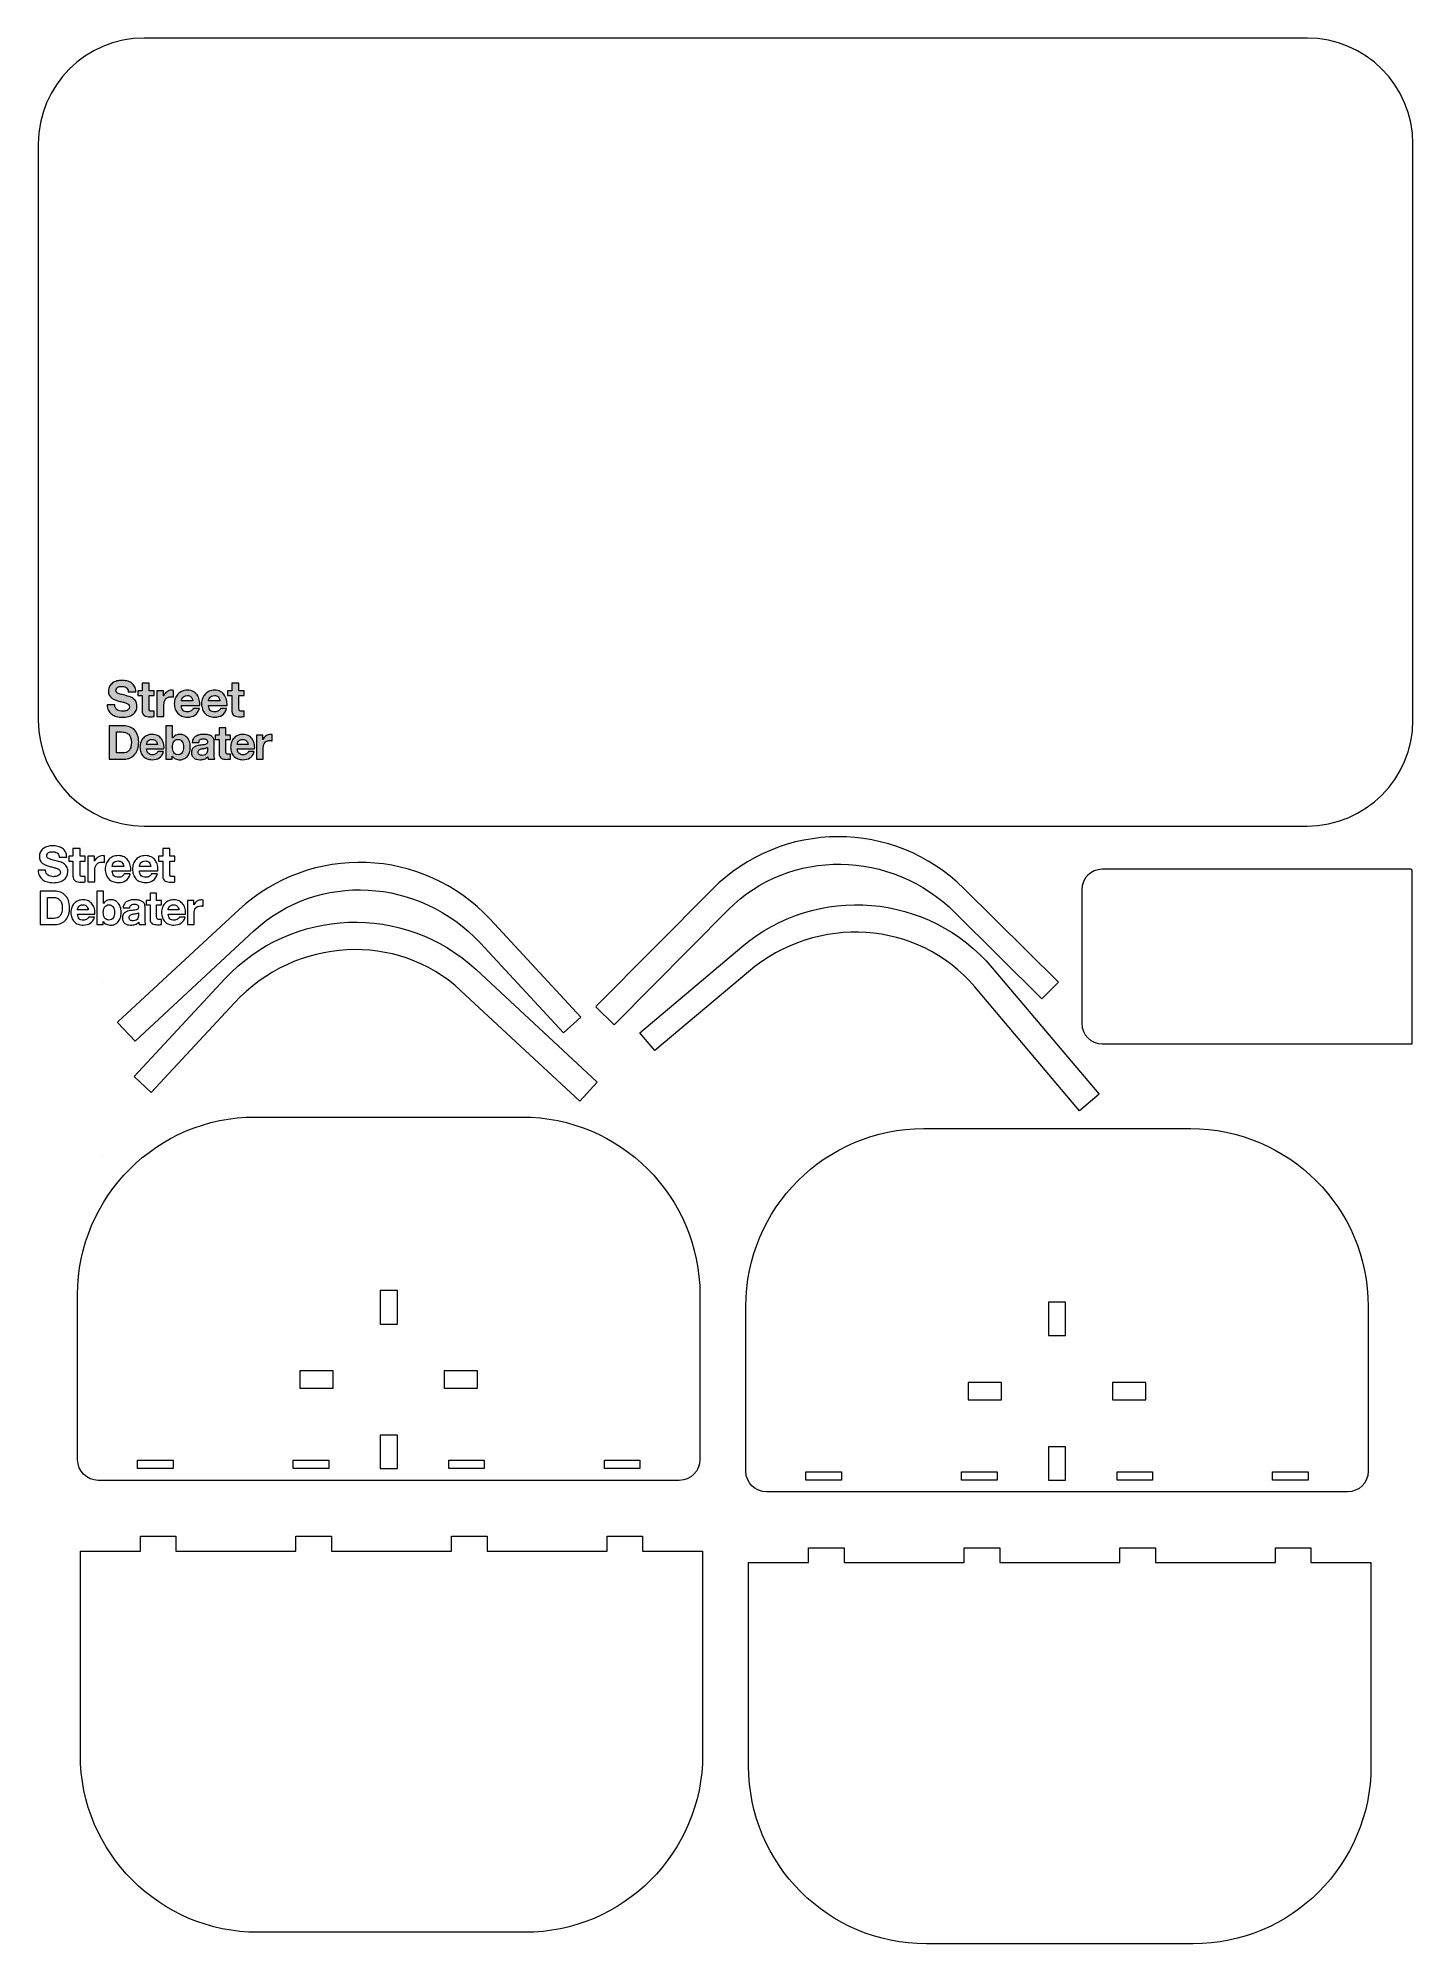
# Model space of a CAD drawing. Header units: inches. Extents: x -81 to 383, y -559 to 84.
import ezdxf

# ---------------------------------------------------------------- set-up
doc = ezdxf.new("R2010")
doc.units = ezdxf.units.IN
doc.header["$MEASUREMENT"] = 0
doc.layers.add('_U+30EC_U+30A4_U+30E4_U+30FC 1', color=7, linetype='Continuous')

# ---------------------------------------------------------------- blocks, each defined once
blk = doc.blocks.new('block 3')
at = {"layer": '_U+30EC_U+30A4_U+30E4_U+30FC 1', "color": 178, "lineweight": 9, "true_color": 0x030000}
for points, knots in [([(-78.18, -197.77), (-78.04, -198.05), (-77.84, -198.28), (-77.6, -198.45), (-77.36, -198.62), (-77.08, -198.75), (-76.76, -198.83), (-76.44, -198.92), (-76.1, -198.96), (-75.76, -198.96), (-75.52, -198.96), (-75.27, -198.94), (-75.01, -198.9), (-74.74, -198.86), (-74.49, -198.78), (-74.26, -198.67), (-74.02, -198.56), (-73.83, -198.41), (-73.67, -198.21), (-73.52, -198.02), (-73.44, -197.77), (-73.44, -197.47), (-73.44, -197.15), (-73.54, -196.89), (-73.75, -196.69), (-73.95, -196.49), (-74.22, -196.32), (-74.56, -196.19), (-74.89, -196.05), (-75.27, -195.93), (-75.69, -195.83), (-76.11, -195.73), (-76.54, -195.62), (-76.98, -195.5), (-77.42, -195.39), (-77.86, -195.25), (-78.28, -195.09), (-78.7, -194.93), (-79.08, -194.72), (-79.42, -194.47), (-79.75, -194.21), (-80.02, -193.89), (-80.23, -193.51), (-80.43, -193.12), (-80.53, -192.66), (-80.53, -192.11), (-80.53, -191.5), (-80.4, -190.97), (-80.14, -190.52), (-79.88, -190.07), (-79.54, -189.69), (-79.11, -189.39), (-78.69, -189.09), (-78.21, -188.87), (-77.68, -188.72), (-77.14, -188.58), (-76.61, -188.5), (-76.08, -188.5), (-75.45, -188.5), (-74.85, -188.57), (-74.28, -188.71), (-73.71, -188.85), (-73.2, -189.08), (-72.75, -189.39), (-72.31, -189.7), (-71.95, -190.1), (-71.69, -190.58), (-71.43, -191.07), (-71.3, -191.65), (-71.3, -192.34), (-71.3, -192.34), (-73.84, -192.34), (-73.84, -192.34), (-73.86, -191.99), (-73.94, -191.69), (-74.06, -191.46), (-74.19, -191.23), (-74.36, -191.04), (-74.57, -190.91), (-74.78, -190.78), (-75.03, -190.68), (-75.3, -190.62), (-75.57, -190.57), (-75.87, -190.54), (-76.19, -190.54), (-76.4, -190.54), (-76.62, -190.56), (-76.83, -190.61), (-77.04, -190.65), (-77.23, -190.73), (-77.4, -190.84), (-77.58, -190.95), (-77.72, -191.09), (-77.83, -191.26), (-77.94, -191.43), (-78, -191.64), (-78, -191.89), (-78, -192.13), (-77.95, -192.32), (-77.86, -192.46), (-77.77, -192.61), (-77.6, -192.74), (-77.34, -192.86), (-77.08, -192.98), (-76.71, -193.11), (-76.25, -193.23), (-75.79, -193.35), (-75.19, -193.51), (-74.44, -193.7), (-74.22, -193.74), (-73.91, -193.82), (-73.51, -193.94), (-73.12, -194.06), (-72.72, -194.24), (-72.34, -194.5), (-71.95, -194.75), (-71.61, -195.1), (-71.33, -195.53), (-71.04, -195.95), (-70.9, -196.5), (-70.9, -197.17), (-70.9, -197.72), (-71, -198.22), (-71.22, -198.69), (-71.43, -199.16), (-71.74, -199.56), (-72.16, -199.9), (-72.58, -200.24), (-73.09, -200.5), (-73.71, -200.69), (-74.33, -200.88), (-75.05, -200.98), (-75.86, -200.98), (-76.52, -200.98), (-77.15, -200.9), (-77.77, -200.74), (-78.39, -200.57), (-78.93, -200.32), (-79.41, -199.98), (-79.88, -199.63), (-80.26, -199.19), (-80.53, -198.66), (-80.81, -198.12), (-80.95, -197.49), (-80.93, -196.75), (-80.93, -196.75), (-78.4, -196.75), (-78.4, -196.75), (-78.4, -197.15), (-78.32, -197.49), (-78.18, -197.77)], [0, 0, 0, 0, 1, 1, 1, 2, 2, 2, 3, 3, 3, 4, 4, 4, 5, 5, 5, 6, 6, 6, 7, 7, 7, 8, 8, 8, 9, 9, 9, 10, 10, 10, 11, 11, 11, 12, 12, 12, 13, 13, 13, 14, 14, 14, 15, 15, 15, 16, 16, 16, 17, 17, 17, 18, 18, 18, 19, 19, 19, 20, 20, 20, 21, 21, 21, 22, 22, 22, 23, 23, 23, 24, 24, 24, 25, 25, 25, 26, 26, 26, 27, 27, 27, 28, 28, 28, 29, 29, 29, 30, 30, 30, 31, 31, 31, 32, 32, 32, 33, 33, 33, 34, 34, 34, 35, 35, 35, 36, 36, 36, 37, 37, 37, 38, 38, 38, 39, 39, 39, 40, 40, 40, 41, 41, 41, 42, 42, 42, 43, 43, 43, 44, 44, 44, 45, 45, 45, 46, 46, 46, 47, 47, 47, 48, 48, 48, 49, 49, 49, 50, 50, 50, 50]), ([(-65.07, -192.08), (-65.07, -192.08), (-65.07, -193.66), (-65.07, -193.66), (-65.07, -193.66), (-66.81, -193.66), (-66.81, -193.66), (-66.81, -193.66), (-66.81, -197.94), (-66.81, -197.94), (-66.81, -198.34), (-66.74, -198.61), (-66.61, -198.74), (-66.47, -198.87), (-66.21, -198.94), (-65.81, -198.94), (-65.67, -198.94), (-65.55, -198.93), (-65.42, -198.92), (-65.3, -198.91), (-65.18, -198.9), (-65.07, -198.87), (-65.07, -198.87), (-65.07, -200.71), (-65.07, -200.71), (-65.27, -200.74), (-65.5, -200.77), (-65.74, -200.78), (-65.98, -200.79), (-66.22, -200.79), (-66.46, -200.79), (-66.83, -200.79), (-67.17, -200.77), (-67.5, -200.72), (-67.83, -200.67), (-68.12, -200.57), (-68.37, -200.43), (-68.62, -200.28), (-68.82, -200.08), (-68.96, -199.81), (-69.11, -199.54), (-69.18, -199.19), (-69.18, -198.76), (-69.18, -198.76), (-69.18, -193.66), (-69.18, -193.66), (-69.18, -193.66), (-70.62, -193.66), (-70.62, -193.66), (-70.62, -193.66), (-70.62, -192.08), (-70.62, -192.08), (-70.62, -192.08), (-69.18, -192.08), (-69.18, -192.08), (-69.18, -192.08), (-69.18, -189.49), (-69.18, -189.49), (-69.18, -189.49), (-66.81, -189.49), (-66.81, -189.49), (-66.81, -189.49), (-66.81, -192.08), (-66.81, -192.08), (-66.81, -192.08), (-65.07, -192.08), (-65.07, -192.08)], [0, 0, 0, 0, 1, 1, 1, 2, 2, 2, 3, 3, 3, 4, 4, 4, 5, 5, 5, 6, 6, 6, 7, 7, 7, 8, 8, 8, 9, 9, 9, 10, 10, 10, 11, 11, 11, 12, 12, 12, 13, 13, 13, 14, 14, 14, 15, 15, 15, 16, 16, 16, 17, 17, 17, 18, 18, 18, 19, 19, 19, 20, 20, 20, 21, 21, 21, 22, 22, 22, 22]), ([(-61.9, -192.08), (-61.9, -192.08), (-61.9, -193.68), (-61.9, -193.68), (-61.9, -193.68), (-61.87, -193.68), (-61.87, -193.68), (-61.75, -193.41), (-61.6, -193.17), (-61.42, -192.94), (-61.23, -192.71), (-61.01, -192.51), (-60.76, -192.35), (-60.52, -192.19), (-60.26, -192.07), (-59.98, -191.98), (-59.7, -191.89), (-59.41, -191.84), (-59.11, -191.84), (-58.96, -191.84), (-58.78, -191.87), (-58.59, -191.93), (-58.59, -191.93), (-58.59, -194.13), (-58.59, -194.13), (-58.7, -194.11), (-58.84, -194.09), (-58.99, -194.07), (-59.15, -194.06), (-59.3, -194.05), (-59.44, -194.05), (-59.88, -194.05), (-60.25, -194.12), (-60.55, -194.26), (-60.85, -194.41), (-61.09, -194.61), (-61.27, -194.86), (-61.46, -195.11), (-61.59, -195.4), (-61.67, -195.73), (-61.74, -196.07), (-61.78, -196.43), (-61.78, -196.82), (-61.78, -196.82), (-61.78, -200.71), (-61.78, -200.71), (-61.78, -200.71), (-64.15, -200.71), (-64.15, -200.71), (-64.15, -200.71), (-64.15, -192.08), (-64.15, -192.08), (-64.15, -192.08), (-61.9, -192.08), (-61.9, -192.08)], [0, 0, 0, 0, 1, 1, 1, 2, 2, 2, 3, 3, 3, 4, 4, 4, 5, 5, 5, 6, 6, 6, 7, 7, 7, 8, 8, 8, 9, 9, 9, 10, 10, 10, 11, 11, 11, 12, 12, 12, 13, 13, 13, 14, 14, 14, 15, 15, 15, 16, 16, 16, 17, 17, 17, 18, 18, 18, 18]), ([(-55.34, -198.64), (-54.98, -198.98), (-54.47, -199.16), (-53.8, -199.16), (-53.32, -199.16), (-52.91, -199.04), (-52.56, -198.8), (-52.22, -198.56), (-52.01, -198.31), (-51.93, -198.04), (-51.93, -198.04), (-49.84, -198.04), (-49.84, -198.04), (-50.18, -199.07), (-50.69, -199.81), (-51.38, -200.26), (-52.07, -200.71), (-52.9, -200.93), (-53.88, -200.93), (-54.56, -200.93), (-55.18, -200.82), (-55.72, -200.6), (-56.27, -200.38), (-56.73, -200.08), (-57.11, -199.68), (-57.49, -199.27), (-57.78, -198.8), (-57.98, -198.24), (-58.19, -197.68), (-58.29, -197.07), (-58.29, -196.4), (-58.29, -195.76), (-58.19, -195.16), (-57.98, -194.6), (-57.76, -194.04), (-57.46, -193.56), (-57.07, -193.15), (-56.68, -192.75), (-56.22, -192.43), (-55.68, -192.19), (-55.14, -191.96), (-54.54, -191.84), (-53.88, -191.84), (-53.15, -191.84), (-52.51, -191.99), (-51.96, -192.27), (-51.42, -192.55), (-50.97, -192.93), (-50.62, -193.41), (-50.27, -193.89), (-50.02, -194.44), (-49.86, -195.05), (-49.7, -195.66), (-49.65, -196.3), (-49.69, -196.97), (-49.69, -196.97), (-55.92, -196.97), (-55.92, -196.97), (-55.89, -197.74), (-55.69, -198.29), (-55.34, -198.64)], [0, 0, 0, 0, 1, 1, 1, 2, 2, 2, 3, 3, 3, 4, 4, 4, 5, 5, 5, 6, 6, 6, 7, 7, 7, 8, 8, 8, 9, 9, 9, 10, 10, 10, 11, 11, 11, 12, 12, 12, 13, 13, 13, 14, 14, 14, 15, 15, 15, 16, 16, 16, 17, 17, 17, 18, 18, 18, 19, 19, 19, 20, 20, 20, 20]), ([(-46.15, -198.64), (-45.8, -198.98), (-45.29, -199.16), (-44.62, -199.16), (-44.14, -199.16), (-43.73, -199.04), (-43.38, -198.8), (-43.04, -198.56), (-42.82, -198.31), (-42.75, -198.04), (-42.75, -198.04), (-40.66, -198.04), (-40.66, -198.04), (-40.99, -199.07), (-41.51, -199.81), (-42.2, -200.26), (-42.89, -200.71), (-43.72, -200.93), (-44.7, -200.93), (-45.38, -200.93), (-45.99, -200.82), (-46.54, -200.6), (-47.08, -200.38), (-47.54, -200.08), (-47.92, -199.68), (-48.3, -199.27), (-48.59, -198.8), (-48.8, -198.24), (-49.01, -197.68), (-49.11, -197.07), (-49.11, -196.4), (-49.11, -195.76), (-49, -195.16), (-48.79, -194.6), (-48.58, -194.04), (-48.28, -193.56), (-47.89, -193.15), (-47.5, -192.75), (-47.04, -192.43), (-46.5, -192.19), (-45.96, -191.96), (-45.36, -191.84), (-44.7, -191.84), (-43.97, -191.84), (-43.33, -191.99), (-42.78, -192.27), (-42.24, -192.55), (-41.79, -192.93), (-41.44, -193.41), (-41.09, -193.89), (-40.83, -194.44), (-40.68, -195.05), (-40.52, -195.66), (-40.46, -196.3), (-40.51, -196.97), (-40.51, -196.97), (-46.74, -196.97), (-46.74, -196.97), (-46.7, -197.74), (-46.51, -198.29), (-46.15, -198.64)], [0, 0, 0, 0, 1, 1, 1, 2, 2, 2, 3, 3, 3, 4, 4, 4, 5, 5, 5, 6, 6, 6, 7, 7, 7, 8, 8, 8, 9, 9, 9, 10, 10, 10, 11, 11, 11, 12, 12, 12, 13, 13, 13, 14, 14, 14, 15, 15, 15, 16, 16, 16, 17, 17, 17, 18, 18, 18, 19, 19, 19, 20, 20, 20, 20]), ([(-34.77, -192.08), (-34.77, -192.08), (-34.77, -193.66), (-34.77, -193.66), (-34.77, -193.66), (-36.5, -193.66), (-36.5, -193.66), (-36.5, -193.66), (-36.5, -197.94), (-36.5, -197.94), (-36.5, -198.34), (-36.44, -198.61), (-36.3, -198.74), (-36.17, -198.87), (-35.9, -198.94), (-35.5, -198.94), (-35.37, -198.94), (-35.24, -198.93), (-35.12, -198.92), (-34.99, -198.91), (-34.88, -198.9), (-34.77, -198.87), (-34.77, -198.87), (-34.77, -200.71), (-34.77, -200.71), (-34.97, -200.74), (-35.19, -200.77), (-35.43, -200.78), (-35.68, -200.79), (-35.92, -200.79), (-36.15, -200.79), (-36.52, -200.79), (-36.87, -200.77), (-37.19, -200.72), (-37.52, -200.67), (-37.81, -200.57), (-38.06, -200.43), (-38.31, -200.28), (-38.51, -200.08), (-38.66, -199.81), (-38.8, -199.54), (-38.87, -199.19), (-38.87, -198.76), (-38.87, -198.76), (-38.87, -193.66), (-38.87, -193.66), (-38.87, -193.66), (-40.31, -193.66), (-40.31, -193.66), (-40.31, -193.66), (-40.31, -192.08), (-40.31, -192.08), (-40.31, -192.08), (-38.87, -192.08), (-38.87, -192.08), (-38.87, -192.08), (-38.87, -189.49), (-38.87, -189.49), (-38.87, -189.49), (-36.5, -189.49), (-36.5, -189.49), (-36.5, -189.49), (-36.5, -192.08), (-36.5, -192.08), (-36.5, -192.08), (-34.77, -192.08), (-34.77, -192.08)], [0, 0, 0, 0, 1, 1, 1, 2, 2, 2, 3, 3, 3, 4, 4, 4, 5, 5, 5, 6, 6, 6, 7, 7, 7, 8, 8, 8, 9, 9, 9, 10, 10, 10, 11, 11, 11, 12, 12, 12, 13, 13, 13, 14, 14, 14, 15, 15, 15, 16, 16, 16, 17, 17, 17, 18, 18, 18, 19, 19, 19, 20, 20, 20, 21, 21, 21, 22, 22, 22, 22]), ([(-52.66, -194.1), (-52.94, -193.79), (-53.37, -193.63), (-53.95, -193.63), (-54.33, -193.63), (-54.64, -193.69), (-54.89, -193.82), (-55.14, -193.95), (-55.35, -194.11), (-55.5, -194.3), (-55.65, -194.49), (-55.75, -194.69), (-55.81, -194.9), (-55.87, -195.11), (-55.91, -195.3), (-55.92, -195.47), (-55.92, -195.47), (-52.06, -195.47), (-52.06, -195.47), (-52.18, -194.87), (-52.37, -194.41), (-52.66, -194.1)], [0, 0, 0, 0, 1, 1, 1, 2, 2, 2, 3, 3, 3, 4, 4, 4, 5, 5, 5, 6, 6, 6, 7, 7, 7, 7]), ([(-43.47, -194.1), (-43.76, -193.79), (-44.19, -193.63), (-44.77, -193.63), (-45.15, -193.63), (-45.46, -193.69), (-45.71, -193.82), (-45.96, -193.95), (-46.16, -194.11), (-46.31, -194.3), (-46.46, -194.49), (-46.57, -194.69), (-46.63, -194.9), (-46.69, -195.11), (-46.73, -195.3), (-46.74, -195.47), (-46.74, -195.47), (-42.88, -195.47), (-42.88, -195.47), (-42.99, -194.87), (-43.19, -194.41), (-43.47, -194.1)], [0, 0, 0, 0, 1, 1, 1, 2, 2, 2, 3, 3, 3, 4, 4, 4, 5, 5, 5, 6, 6, 6, 7, 7, 7, 7])]:
    blk.add_open_spline(points, degree=3, knots=knots, dxfattribs=at)
blk = doc.blocks.new('block 4')
at = {"layer": '_U+30EC_U+30A4_U+30E4_U+30FC 1', "color": 178, "lineweight": 9, "true_color": 0x030000}
for points, knots in [([(-75.41, -203.86), (-74.69, -203.86), (-74.01, -203.98), (-73.39, -204.21), (-72.77, -204.44), (-72.23, -204.79), (-71.77, -205.25), (-71.32, -205.71), (-70.96, -206.29), (-70.7, -206.98), (-70.45, -207.67), (-70.32, -208.48), (-70.32, -209.41), (-70.32, -210.23), (-70.42, -210.98), (-70.63, -211.68), (-70.84, -212.37), (-71.16, -212.96), (-71.58, -213.47), (-72.01, -213.97), (-72.54, -214.37), (-73.17, -214.65), (-73.81, -214.94), (-74.55, -215.09), (-75.41, -215.09), (-75.41, -215.09), (-80.25, -215.09), (-80.25, -215.09), (-80.25, -215.09), (-80.25, -203.86), (-80.25, -203.86), (-80.25, -203.86), (-75.41, -203.86), (-75.41, -203.86)], [0, 0, 0, 0, 1, 1, 1, 2, 2, 2, 3, 3, 3, 4, 4, 4, 5, 5, 5, 6, 6, 6, 7, 7, 7, 8, 8, 8, 9, 9, 9, 10, 10, 10, 11, 11, 11, 11]), ([(-58.88, -203.86), (-58.88, -203.86), (-58.88, -207.95), (-58.88, -207.95), (-58.88, -207.95), (-58.85, -207.95), (-58.85, -207.95), (-58.57, -207.53), (-58.2, -207.23), (-57.74, -207.03), (-57.27, -206.84), (-56.79, -206.74), (-56.28, -206.74), (-55.88, -206.74), (-55.47, -206.82), (-55.07, -206.99), (-54.68, -207.16), (-54.32, -207.42), (-54, -207.76), (-53.68, -208.11), (-53.42, -208.55), (-53.22, -209.09), (-53.02, -209.63), (-52.92, -210.27), (-52.92, -211.02), (-52.92, -211.76), (-53.02, -212.4), (-53.22, -212.94), (-53.42, -213.48), (-53.68, -213.92), (-54, -214.27), (-54.32, -214.61), (-54.68, -214.87), (-55.07, -215.04), (-55.47, -215.21), (-55.88, -215.29), (-56.28, -215.29), (-56.88, -215.29), (-57.42, -215.2), (-57.89, -215.01), (-58.36, -214.82), (-58.72, -214.5), (-58.96, -214.05), (-58.96, -214.05), (-58.99, -214.05), (-58.99, -214.05), (-58.99, -214.05), (-58.99, -215.09), (-58.99, -215.09), (-58.99, -215.09), (-61.11, -215.09), (-61.11, -215.09), (-61.11, -215.09), (-61.11, -203.86), (-61.11, -203.86), (-61.11, -203.86), (-58.88, -203.86), (-58.88, -203.86)], [0, 0, 0, 0, 1, 1, 1, 2, 2, 2, 3, 3, 3, 4, 4, 4, 5, 5, 5, 6, 6, 6, 7, 7, 7, 8, 8, 8, 9, 9, 9, 10, 10, 10, 11, 11, 11, 12, 12, 12, 13, 13, 13, 14, 14, 14, 15, 15, 15, 16, 16, 16, 17, 17, 17, 18, 18, 18, 19, 19, 19, 19]), ([(-39.31, -206.96), (-39.31, -206.96), (-39.31, -208.45), (-39.31, -208.45), (-39.31, -208.45), (-40.95, -208.45), (-40.95, -208.45), (-40.95, -208.45), (-40.95, -212.48), (-40.95, -212.48), (-40.95, -212.85), (-40.88, -213.11), (-40.76, -213.23), (-40.63, -213.36), (-40.38, -213.42), (-40, -213.42), (-39.88, -213.42), (-39.76, -213.42), (-39.64, -213.4), (-39.53, -213.39), (-39.42, -213.38), (-39.31, -213.36), (-39.31, -213.36), (-39.31, -215.09), (-39.31, -215.09), (-39.5, -215.12), (-39.71, -215.14), (-39.94, -215.15), (-40.17, -215.16), (-40.4, -215.16), (-40.62, -215.16), (-40.96, -215.16), (-41.29, -215.14), (-41.6, -215.09), (-41.91, -215.05), (-42.18, -214.96), (-42.42, -214.82), (-42.65, -214.68), (-42.84, -214.49), (-42.97, -214.24), (-43.11, -213.99), (-43.18, -213.66), (-43.18, -213.25), (-43.18, -213.25), (-43.18, -208.45), (-43.18, -208.45), (-43.18, -208.45), (-44.53, -208.45), (-44.53, -208.45), (-44.53, -208.45), (-44.53, -206.96), (-44.53, -206.96), (-44.53, -206.96), (-43.18, -206.96), (-43.18, -206.96), (-43.18, -206.96), (-43.18, -204.52), (-43.18, -204.52), (-43.18, -204.52), (-40.95, -204.52), (-40.95, -204.52), (-40.95, -204.52), (-40.95, -206.96), (-40.95, -206.96), (-40.95, -206.96), (-39.31, -206.96), (-39.31, -206.96)], [0, 0, 0, 0, 1, 1, 1, 2, 2, 2, 3, 3, 3, 4, 4, 4, 5, 5, 5, 6, 6, 6, 7, 7, 7, 8, 8, 8, 9, 9, 9, 10, 10, 10, 11, 11, 11, 12, 12, 12, 13, 13, 13, 14, 14, 14, 15, 15, 15, 16, 16, 16, 17, 17, 17, 18, 18, 18, 19, 19, 19, 20, 20, 20, 21, 21, 21, 22, 22, 22, 22]), ([(-75.58, -213.01), (-75.23, -213.01), (-74.88, -212.95), (-74.55, -212.84), (-74.21, -212.72), (-73.91, -212.53), (-73.65, -212.26), (-73.39, -212), (-73.18, -211.65), (-73.02, -211.22), (-72.86, -210.79), (-72.79, -210.27), (-72.79, -209.65), (-72.79, -209.08), (-72.84, -208.57), (-72.95, -208.12), (-73.06, -207.66), (-73.24, -207.27), (-73.49, -206.95), (-73.74, -206.62), (-74.08, -206.37), (-74.49, -206.2), (-74.91, -206.03), (-75.42, -205.94), (-76.02, -205.94), (-76.02, -205.94), (-77.78, -205.94), (-77.78, -205.94), (-77.78, -205.94), (-77.78, -213.01), (-77.78, -213.01), (-77.78, -213.01), (-75.58, -213.01), (-75.58, -213.01)], [0, 0, 0, 0, 1, 1, 1, 2, 2, 2, 3, 3, 3, 4, 4, 4, 5, 5, 5, 6, 6, 6, 7, 7, 7, 8, 8, 8, 9, 9, 9, 10, 10, 10, 11, 11, 11, 11]), ([(-67.1, -213.14), (-66.76, -213.46), (-66.28, -213.62), (-65.65, -213.62), (-65.2, -213.62), (-64.81, -213.51), (-64.49, -213.29), (-64.16, -213.06), (-63.96, -212.82), (-63.89, -212.57), (-63.89, -212.57), (-61.93, -212.57), (-61.93, -212.57), (-62.24, -213.55), (-62.72, -214.24), (-63.37, -214.66), (-64.02, -215.08), (-64.81, -215.29), (-65.73, -215.29), (-66.37, -215.29), (-66.95, -215.19), (-67.46, -214.98), (-67.97, -214.78), (-68.41, -214.49), (-68.76, -214.11), (-69.12, -213.73), (-69.39, -213.28), (-69.59, -212.76), (-69.78, -212.24), (-69.88, -211.66), (-69.88, -211.03), (-69.88, -210.42), (-69.78, -209.86), (-69.58, -209.33), (-69.38, -208.81), (-69.1, -208.36), (-68.73, -207.97), (-68.36, -207.59), (-67.93, -207.29), (-67.42, -207.07), (-66.91, -206.85), (-66.35, -206.74), (-65.73, -206.74), (-65.04, -206.74), (-64.44, -206.87), (-63.92, -207.14), (-63.41, -207.41), (-62.99, -207.77), (-62.66, -208.22), (-62.33, -208.67), (-62.09, -209.18), (-61.94, -209.76), (-61.8, -210.33), (-61.74, -210.94), (-61.79, -211.57), (-61.79, -211.57), (-67.65, -211.57), (-67.65, -211.57), (-67.62, -212.29), (-67.43, -212.81), (-67.1, -213.14)], [0, 0, 0, 0, 1, 1, 1, 2, 2, 2, 3, 3, 3, 4, 4, 4, 5, 5, 5, 6, 6, 6, 7, 7, 7, 8, 8, 8, 9, 9, 9, 10, 10, 10, 11, 11, 11, 12, 12, 12, 13, 13, 13, 14, 14, 14, 15, 15, 15, 16, 16, 16, 17, 17, 17, 18, 18, 18, 19, 19, 19, 20, 20, 20, 20]), ([(-64.57, -208.86), (-64.84, -208.57), (-65.25, -208.42), (-65.79, -208.42), (-66.15, -208.42), (-66.44, -208.48), (-66.68, -208.6), (-66.92, -208.72), (-67.1, -208.87), (-67.25, -209.05), (-67.39, -209.23), (-67.49, -209.42), (-67.54, -209.62), (-67.6, -209.82), (-67.64, -209.99), (-67.65, -210.15), (-67.65, -210.15), (-64.02, -210.15), (-64.02, -210.15), (-64.12, -209.59), (-64.31, -209.16), (-64.57, -208.86)], [0, 0, 0, 0, 1, 1, 1, 2, 2, 2, 3, 3, 3, 4, 4, 4, 5, 5, 5, 6, 6, 6, 7, 7, 7, 7]), ([(-55.26, -210.04), (-55.34, -209.73), (-55.45, -209.45), (-55.61, -209.21), (-55.77, -208.97), (-55.96, -208.78), (-56.2, -208.63), (-56.43, -208.49), (-56.72, -208.42), (-57.05, -208.42), (-57.38, -208.42), (-57.66, -208.49), (-57.9, -208.63), (-58.14, -208.78), (-58.34, -208.97), (-58.5, -209.21), (-58.66, -209.45), (-58.77, -209.73), (-58.85, -210.04), (-58.92, -210.36), (-58.96, -210.69), (-58.96, -211.03), (-58.96, -211.37), (-58.92, -211.69), (-58.85, -212.01), (-58.77, -212.32), (-58.66, -212.6), (-58.5, -212.84), (-58.34, -213.08), (-58.14, -213.27), (-57.9, -213.41), (-57.66, -213.55), (-57.38, -213.62), (-57.05, -213.62), (-56.72, -213.62), (-56.43, -213.55), (-56.2, -213.41), (-55.96, -213.27), (-55.77, -213.08), (-55.61, -212.84), (-55.45, -212.6), (-55.34, -212.32), (-55.26, -212.01), (-55.19, -211.69), (-55.15, -211.37), (-55.15, -211.03), (-55.15, -210.69), (-55.19, -210.36), (-55.26, -210.04)], [0, 0, 0, 0, 1, 1, 1, 2, 2, 2, 3, 3, 3, 4, 4, 4, 5, 5, 5, 6, 6, 6, 7, 7, 7, 8, 8, 8, 9, 9, 9, 10, 10, 10, 11, 11, 11, 12, 12, 12, 13, 13, 13, 14, 14, 14, 15, 15, 15, 16, 16, 16, 16]), ([(-52.25, -209.46), (-52.21, -208.94), (-52.08, -208.5), (-51.85, -208.16), (-51.62, -207.81), (-51.33, -207.53), (-50.97, -207.32), (-50.62, -207.11), (-50.22, -206.96), (-49.77, -206.87), (-49.33, -206.79), (-48.88, -206.74), (-48.43, -206.74), (-48.02, -206.74), (-47.6, -206.77), (-47.19, -206.83), (-46.77, -206.89), (-46.38, -207), (-46.04, -207.17), (-45.69, -207.33), (-45.41, -207.57), (-45.19, -207.86), (-44.97, -208.16), (-44.86, -208.56), (-44.86, -209.05), (-44.86, -209.05), (-44.86, -213.28), (-44.86, -213.28), (-44.86, -213.65), (-44.84, -214), (-44.8, -214.33), (-44.75, -214.67), (-44.68, -214.92), (-44.58, -215.09), (-44.58, -215.09), (-46.84, -215.09), (-46.84, -215.09), (-46.88, -214.96), (-46.92, -214.83), (-46.94, -214.7), (-46.97, -214.57), (-46.99, -214.44), (-47, -214.3), (-47.35, -214.67), (-47.77, -214.92), (-48.25, -215.07), (-48.74, -215.22), (-49.23, -215.29), (-49.73, -215.29), (-50.12, -215.29), (-50.48, -215.24), (-50.82, -215.15), (-51.15, -215.05), (-51.44, -214.91), (-51.7, -214.71), (-51.95, -214.51), (-52.14, -214.26), (-52.29, -213.95), (-52.43, -213.65), (-52.5, -213.29), (-52.5, -212.87), (-52.5, -212.41), (-52.42, -212.03), (-52.25, -211.73), (-52.09, -211.43), (-51.88, -211.19), (-51.62, -211.02), (-51.37, -210.84), (-51.07, -210.7), (-50.74, -210.61), (-50.41, -210.53), (-50.08, -210.46), (-49.75, -210.4), (-49.41, -210.35), (-49.08, -210.31), (-48.76, -210.28), (-48.43, -210.25), (-48.14, -210.2), (-47.89, -210.14), (-47.64, -210.07), (-47.44, -209.98), (-47.3, -209.86), (-47.15, -209.74), (-47.08, -209.56), (-47.09, -209.33), (-47.09, -209.09), (-47.13, -208.9), (-47.21, -208.76), (-47.29, -208.62), (-47.39, -208.51), (-47.52, -208.43), (-47.65, -208.35), (-47.81, -208.3), (-47.98, -208.27), (-48.15, -208.25), (-48.34, -208.23), (-48.54, -208.23), (-48.98, -208.23), (-49.32, -208.33), (-49.57, -208.52), (-49.83, -208.71), (-49.97, -209.02), (-50.01, -209.46), (-50.01, -209.46), (-52.25, -209.46), (-52.25, -209.46)], [0, 0, 0, 0, 1, 1, 1, 2, 2, 2, 3, 3, 3, 4, 4, 4, 5, 5, 5, 6, 6, 6, 7, 7, 7, 8, 8, 8, 9, 9, 9, 10, 10, 10, 11, 11, 11, 12, 12, 12, 13, 13, 13, 14, 14, 14, 15, 15, 15, 16, 16, 16, 17, 17, 17, 18, 18, 18, 19, 19, 19, 20, 20, 20, 21, 21, 21, 22, 22, 22, 23, 23, 23, 24, 24, 24, 25, 25, 25, 26, 26, 26, 27, 27, 27, 28, 28, 28, 29, 29, 29, 30, 30, 30, 31, 31, 31, 32, 32, 32, 33, 33, 33, 34, 34, 34, 35, 35, 35, 35]), ([(-47.09, -211.11), (-47.19, -211.19), (-47.3, -211.26), (-47.44, -211.31), (-47.59, -211.35), (-47.74, -211.39), (-47.9, -211.42), (-48.06, -211.46), (-48.23, -211.48), (-48.41, -211.5), (-48.59, -211.52), (-48.77, -211.55), (-48.95, -211.58), (-49.11, -211.61), (-49.28, -211.65), (-49.44, -211.71), (-49.6, -211.76), (-49.74, -211.83), (-49.86, -211.92), (-49.99, -212.01), (-50.08, -212.12), (-50.16, -212.26), (-50.23, -212.39), (-50.27, -212.57), (-50.27, -212.78), (-50.27, -212.97), (-50.23, -213.14), (-50.16, -213.28), (-50.08, -213.42), (-49.98, -213.52), (-49.86, -213.6), (-49.73, -213.68), (-49.58, -213.73), (-49.42, -213.77), (-49.25, -213.8), (-49.08, -213.81), (-48.9, -213.81), (-48.46, -213.81), (-48.12, -213.74), (-47.88, -213.59), (-47.64, -213.45), (-47.46, -213.27), (-47.34, -213.07), (-47.23, -212.86), (-47.16, -212.66), (-47.13, -212.45), (-47.1, -212.24), (-47.09, -212.07), (-47.09, -211.94), (-47.09, -211.94), (-47.09, -211.11), (-47.09, -211.11)], [0, 0, 0, 0, 1, 1, 1, 2, 2, 2, 3, 3, 3, 4, 4, 4, 5, 5, 5, 6, 6, 6, 7, 7, 7, 8, 8, 8, 9, 9, 9, 10, 10, 10, 11, 11, 11, 12, 12, 12, 13, 13, 13, 14, 14, 14, 15, 15, 15, 16, 16, 16, 17, 17, 17, 17]), ([(-36.5, -213.14), (-36.16, -213.46), (-35.68, -213.62), (-35.05, -213.62), (-34.6, -213.62), (-34.21, -213.51), (-33.89, -213.29), (-33.57, -213.06), (-33.37, -212.82), (-33.29, -212.57), (-33.29, -212.57), (-31.33, -212.57), (-31.33, -212.57), (-31.64, -213.55), (-32.12, -214.24), (-32.77, -214.66), (-33.42, -215.08), (-34.21, -215.29), (-35.13, -215.29), (-35.77, -215.29), (-36.35, -215.19), (-36.86, -214.98), (-37.37, -214.78), (-37.81, -214.49), (-38.16, -214.11), (-38.52, -213.73), (-38.8, -213.28), (-38.99, -212.76), (-39.18, -212.24), (-39.28, -211.66), (-39.28, -211.03), (-39.28, -210.42), (-39.18, -209.86), (-38.98, -209.33), (-38.78, -208.81), (-38.5, -208.36), (-38.13, -207.97), (-37.77, -207.59), (-37.33, -207.29), (-36.82, -207.07), (-36.31, -206.85), (-35.75, -206.74), (-35.13, -206.74), (-34.44, -206.74), (-33.84, -206.87), (-33.32, -207.14), (-32.81, -207.41), (-32.39, -207.77), (-32.06, -208.22), (-31.73, -208.67), (-31.49, -209.18), (-31.34, -209.76), (-31.2, -210.33), (-31.15, -210.94), (-31.19, -211.57), (-31.19, -211.57), (-37.05, -211.57), (-37.05, -211.57), (-37.02, -212.29), (-36.83, -212.81), (-36.5, -213.14)], [0, 0, 0, 0, 1, 1, 1, 2, 2, 2, 3, 3, 3, 4, 4, 4, 5, 5, 5, 6, 6, 6, 7, 7, 7, 8, 8, 8, 9, 9, 9, 10, 10, 10, 11, 11, 11, 12, 12, 12, 13, 13, 13, 14, 14, 14, 15, 15, 15, 16, 16, 16, 17, 17, 17, 18, 18, 18, 19, 19, 19, 20, 20, 20, 20]), ([(-33.98, -208.86), (-34.24, -208.57), (-34.65, -208.42), (-35.19, -208.42), (-35.55, -208.42), (-35.85, -208.48), (-36.08, -208.6), (-36.32, -208.72), (-36.51, -208.87), (-36.65, -209.05), (-36.79, -209.23), (-36.89, -209.42), (-36.95, -209.62), (-37, -209.82), (-37.04, -209.99), (-37.05, -210.15), (-37.05, -210.15), (-33.42, -210.15), (-33.42, -210.15), (-33.52, -209.59), (-33.71, -209.16), (-33.98, -208.86)], [0, 0, 0, 0, 1, 1, 1, 2, 2, 2, 3, 3, 3, 4, 4, 4, 5, 5, 5, 6, 6, 6, 7, 7, 7, 7]), ([(-28.39, -206.96), (-28.39, -206.96), (-28.39, -208.47), (-28.39, -208.47), (-28.39, -208.47), (-28.36, -208.47), (-28.36, -208.47), (-28.25, -208.22), (-28.11, -207.99), (-27.93, -207.77), (-27.76, -207.56), (-27.55, -207.37), (-27.32, -207.22), (-27.09, -207.07), (-26.84, -206.95), (-26.58, -206.87), (-26.32, -206.78), (-26.05, -206.74), (-25.76, -206.74), (-25.62, -206.74), (-25.46, -206.77), (-25.28, -206.82), (-25.28, -206.82), (-25.28, -208.89), (-25.28, -208.89), (-25.38, -208.87), (-25.51, -208.85), (-25.65, -208.84), (-25.8, -208.82), (-25.94, -208.82), (-26.08, -208.82), (-26.49, -208.82), (-26.83, -208.88), (-27.12, -209.02), (-27.4, -209.16), (-27.63, -209.34), (-27.8, -209.58), (-27.97, -209.81), (-28.1, -210.09), (-28.17, -210.4), (-28.24, -210.72), (-28.28, -211.06), (-28.28, -211.42), (-28.28, -211.42), (-28.28, -215.09), (-28.28, -215.09), (-28.28, -215.09), (-30.51, -215.09), (-30.51, -215.09), (-30.51, -215.09), (-30.51, -206.96), (-30.51, -206.96), (-30.51, -206.96), (-28.39, -206.96), (-28.39, -206.96)], [0, 0, 0, 0, 1, 1, 1, 2, 2, 2, 3, 3, 3, 4, 4, 4, 5, 5, 5, 6, 6, 6, 7, 7, 7, 8, 8, 8, 9, 9, 9, 10, 10, 10, 11, 11, 11, 12, 12, 12, 13, 13, 13, 14, 14, 14, 15, 15, 15, 16, 16, 16, 17, 17, 17, 18, 18, 18, 18])]:
    blk.add_open_spline(points, degree=3, knots=knots, dxfattribs=at)
blk = doc.blocks.new('block 2')
at = {"layer": '_U+30EC_U+30A4_U+30E4_U+30FC 1'}
for name in ['block 3', 'block 4']:
    blk.add_blockref(name, (0, 0), dxfattribs=at)
blk = doc.blocks.new('block 5')
at = {"layer": '_U+30EC_U+30A4_U+30E4_U+30FC 1', "color": 178, "lineweight": 9, "true_color": 0x030000}
blk.add_open_spline([(-60.65, -402.67), (-60.65, -402.67), (135.41, -402.67), (135.41, -402.67), (139.26, -402.67), (142.38, -399.55), (142.38, -395.7), (142.38, -395.7), (142.38, -340.06), (142.38, -340.06), (142.38, -306.92), (115.51, -280.06), (82.38, -280.06), (82.38, -280.06), (-7.62, -280.06), (-7.62, -280.06), (-40.76, -280.06), (-67.62, -306.92), (-67.62, -340.06), (-67.62, -340.06), (-67.62, -395.7), (-67.62, -395.7), (-67.62, -399.55), (-64.5, -402.67), (-60.65, -402.67)], degree=3, knots=[0, 0, 0, 0, 1, 1, 1, 2, 2, 2, 3, 3, 3, 4, 4, 4, 5, 5, 5, 6, 6, 6, 7, 7, 7, 8, 8, 8, 8], dxfattribs=at)
blk = doc.blocks.new('block 6')
at = {"layer": '_U+30EC_U+30A4_U+30E4_U+30FC 1', "color": 178, "lineweight": 9, "true_color": 0x030000}
blk.add_lwpolyline([(67.38, -365.76), (56.13, -365.76), (56.13, -371.56), (67.38, -371.56), (67.38, -365.76)], dxfattribs=at)
blk = doc.blocks.new('block 7')
at = {"layer": '_U+30EC_U+30A4_U+30E4_U+30FC 1', "color": 178, "lineweight": 9, "true_color": 0x030000}
blk.add_lwpolyline([(40.28, -398.66), (40.28, -387.41), (34.48, -387.41), (34.48, -398.66), (40.28, -398.66)], dxfattribs=at)
blk = doc.blocks.new('block 8')
at = {"layer": '_U+30EC_U+30A4_U+30E4_U+30FC 1', "color": 178, "lineweight": 9, "true_color": 0x030000}
blk.add_lwpolyline([(40.28, -349.91), (40.28, -338.66), (34.48, -338.66), (34.48, -349.91), (40.28, -349.91)], dxfattribs=at)
blk = doc.blocks.new('block 9')
at = {"layer": '_U+30EC_U+30A4_U+30E4_U+30FC 1', "color": 178, "lineweight": 9, "true_color": 0x030000}
blk.add_open_spline([(164.87, -406.58), (164.87, -406.58), (360.94, -406.58), (360.94, -406.58), (364.78, -406.58), (367.9, -403.46), (367.9, -399.61), (367.9, -399.61), (367.9, -343.97), (367.9, -343.97), (367.9, -310.83), (341.04, -283.97), (307.9, -283.97), (307.9, -283.97), (217.9, -283.97), (217.9, -283.97), (184.77, -283.97), (157.9, -310.83), (157.9, -343.97), (157.9, -343.97), (157.9, -399.61), (157.9, -399.61), (157.9, -403.46), (161.02, -406.58), (164.87, -406.58)], degree=3, knots=[0, 0, 0, 0, 1, 1, 1, 2, 2, 2, 3, 3, 3, 4, 4, 4, 5, 5, 5, 6, 6, 6, 7, 7, 7, 8, 8, 8, 8], dxfattribs=at)
blk = doc.blocks.new('block 10')
at = {"layer": '_U+30EC_U+30A4_U+30E4_U+30FC 1', "color": 178, "lineweight": 9, "true_color": 0x030000}
blk.add_lwpolyline([(292.9, -369.67), (281.65, -369.67), (281.65, -375.47), (292.9, -375.47), (292.9, -369.67)], dxfattribs=at)
blk = doc.blocks.new('block 11')
at = {"layer": '_U+30EC_U+30A4_U+30E4_U+30FC 1', "color": 178, "lineweight": 9, "true_color": 0x030000}
blk.add_lwpolyline([(265.8, -402.57), (265.8, -391.32), (260, -391.32), (260, -402.57), (265.8, -402.57)], dxfattribs=at)
blk = doc.blocks.new('block 12')
at = {"layer": '_U+30EC_U+30A4_U+30E4_U+30FC 1', "color": 178, "lineweight": 9, "true_color": 0x030000}
blk.add_lwpolyline([(265.8, -353.82), (265.8, -342.57), (260, -342.57), (260, -353.82), (265.8, -353.82)], dxfattribs=at)

msp = doc.modelspace()

# ---------------------------------------------------------------- hatches: boundary and pattern name
at = {"layer": '_U+30EC_U+30A4_U+30E4_U+30FC 1', "true_color": 0x030000}
h = msp.add_hatch(color=178, dxfattribs=at)
h.dxf.hatch_style = 2
edge = h.paths.add_edge_path()
edge.add_spline(control_points=[(-54.87, -141.96), (-54.73, -142.24), (-54.53, -142.46), (-54.29, -142.63), (-54.05, -142.81), (-53.77, -142.93), (-53.45, -143.02), (-53.13, -143.1), (-52.79, -143.14), (-52.45, -143.14), (-52.21, -143.14), (-51.96, -143.12), (-51.7, -143.08), (-51.43, -143.05), (-51.18, -142.97), (-50.95, -142.86), (-50.71, -142.75), (-50.52, -142.59), (-50.36, -142.4), (-50.21, -142.2), (-50.13, -141.96), (-50.13, -141.66), (-50.13, -141.33), (-50.23, -141.07), (-50.44, -140.87), (-50.64, -140.67), (-50.91, -140.5), (-51.25, -140.37), (-51.58, -140.24), (-51.96, -140.12), (-52.38, -140.02), (-52.8, -139.92), (-53.23, -139.81), (-53.67, -139.69), (-54.11, -139.57), (-54.55, -139.44), (-54.97, -139.28), (-55.39, -139.12), (-55.77, -138.91), (-56.11, -138.65), (-56.44, -138.39), (-56.71, -138.07), (-56.92, -137.69), (-57.12, -137.31), (-57.22, -136.84), (-57.22, -136.3), (-57.22, -135.68), (-57.09, -135.15), (-56.83, -134.7), (-56.57, -134.25), (-56.23, -133.88), (-55.8, -133.57), (-55.38, -133.27), (-54.9, -133.05), (-54.37, -132.91), (-53.83, -132.76), (-53.3, -132.69), (-52.77, -132.69), (-52.14, -132.69), (-51.54, -132.76), (-50.97, -132.9), (-50.4, -133.04), (-49.89, -133.26), (-49.44, -133.57), (-49, -133.89), (-48.64, -134.28), (-48.38, -134.77), (-48.12, -135.25), (-47.99, -135.84), (-47.99, -136.53), (-47.99, -136.53), (-50.53, -136.53), (-50.53, -136.53), (-50.55, -136.17), (-50.63, -135.88), (-50.75, -135.65), (-50.88, -135.41), (-51.05, -135.23), (-51.26, -135.09), (-51.47, -134.96), (-51.72, -134.87), (-51.99, -134.81), (-52.26, -134.75), (-52.56, -134.73), (-52.88, -134.73), (-53.09, -134.73), (-53.31, -134.75), (-53.52, -134.79), (-53.73, -134.84), (-53.92, -134.92), (-54.09, -135.03), (-54.27, -135.14), (-54.41, -135.28), (-54.52, -135.44), (-54.63, -135.61), (-54.69, -135.82), (-54.69, -136.08), (-54.69, -136.31), (-54.64, -136.5), (-54.55, -136.65), (-54.46, -136.79), (-54.29, -136.93), (-54.03, -137.05), (-53.77, -137.17), (-53.4, -137.29), (-52.94, -137.42), (-52.48, -137.54), (-51.88, -137.69), (-51.13, -137.88), (-50.91, -137.93), (-50.6, -138.01), (-50.2, -138.12), (-49.81, -138.24), (-49.42, -138.43), (-49.03, -138.68), (-48.64, -138.94), (-48.3, -139.28), (-48.02, -139.71), (-47.73, -140.14), (-47.59, -140.69), (-47.59, -141.36), (-47.59, -141.9), (-47.7, -142.41), (-47.91, -142.88), (-48.12, -143.34), (-48.43, -143.75), (-48.85, -144.09), (-49.27, -144.43), (-49.78, -144.69), (-50.4, -144.88), (-51.02, -145.07), (-51.74, -145.16), (-52.55, -145.16), (-53.21, -145.16), (-53.84, -145.08), (-54.46, -144.92), (-55.08, -144.76), (-55.62, -144.51), (-56.1, -144.16), (-56.57, -143.82), (-56.95, -143.38), (-57.22, -142.84), (-57.5, -142.31), (-57.64, -141.67), (-57.62, -140.94), (-57.62, -140.94), (-55.09, -140.94), (-55.09, -140.94), (-55.09, -141.34), (-55.01, -141.68), (-54.87, -141.96)], knot_values=[0, 0, 0, 0, 1, 1, 1, 2, 2, 2, 3, 3, 3, 4, 4, 4, 5, 5, 5, 6, 6, 6, 7, 7, 7, 8, 8, 8, 9, 9, 9, 10, 10, 10, 11, 11, 11, 12, 12, 12, 13, 13, 13, 14, 14, 14, 15, 15, 15, 16, 16, 16, 17, 17, 17, 18, 18, 18, 19, 19, 19, 20, 20, 20, 21, 21, 21, 22, 22, 22, 23, 23, 23, 24, 24, 24, 25, 25, 25, 26, 26, 26, 27, 27, 27, 28, 28, 28, 29, 29, 29, 30, 30, 30, 31, 31, 31, 32, 32, 32, 33, 33, 33, 34, 34, 34, 35, 35, 35, 36, 36, 36, 37, 37, 37, 38, 38, 38, 39, 39, 39, 40, 40, 40, 41, 41, 41, 42, 42, 42, 43, 43, 43, 44, 44, 44, 45, 45, 45, 46, 46, 46, 47, 47, 47, 48, 48, 48, 49, 49, 49, 50, 50, 50, 50], degree=3, periodic=1)
h = msp.add_hatch(color=178, dxfattribs=at)
h.dxf.hatch_style = 2
edge = h.paths.add_edge_path()
edge.add_spline(control_points=[(-41.76, -136.26), (-41.76, -136.26), (-41.76, -137.85), (-41.76, -137.85), (-41.76, -137.85), (-43.5, -137.85), (-43.5, -137.85), (-43.5, -137.85), (-43.5, -142.12), (-43.5, -142.12), (-43.5, -142.52), (-43.43, -142.79), (-43.3, -142.93), (-43.16, -143.06), (-42.9, -143.13), (-42.5, -143.13), (-42.36, -143.13), (-42.24, -143.12), (-42.11, -143.11), (-41.99, -143.1), (-41.87, -143.08), (-41.76, -143.06), (-41.76, -143.06), (-41.76, -144.9), (-41.76, -144.9), (-41.96, -144.93), (-42.19, -144.95), (-42.43, -144.96), (-42.67, -144.97), (-42.91, -144.98), (-43.15, -144.98), (-43.52, -144.98), (-43.86, -144.95), (-44.19, -144.9), (-44.52, -144.85), (-44.81, -144.76), (-45.06, -144.61), (-45.31, -144.47), (-45.51, -144.26), (-45.65, -143.99), (-45.8, -143.73), (-45.87, -143.38), (-45.87, -142.94), (-45.87, -142.94), (-45.87, -137.85), (-45.87, -137.85), (-45.87, -137.85), (-47.31, -137.85), (-47.31, -137.85), (-47.31, -137.85), (-47.31, -136.26), (-47.31, -136.26), (-47.31, -136.26), (-45.87, -136.26), (-45.87, -136.26), (-45.87, -136.26), (-45.87, -133.67), (-45.87, -133.67), (-45.87, -133.67), (-43.5, -133.67), (-43.5, -133.67), (-43.5, -133.67), (-43.5, -136.26), (-43.5, -136.26), (-43.5, -136.26), (-41.76, -136.26), (-41.76, -136.26)], knot_values=[0, 0, 0, 0, 1, 1, 1, 2, 2, 2, 3, 3, 3, 4, 4, 4, 5, 5, 5, 6, 6, 6, 7, 7, 7, 8, 8, 8, 9, 9, 9, 10, 10, 10, 11, 11, 11, 12, 12, 12, 13, 13, 13, 14, 14, 14, 15, 15, 15, 16, 16, 16, 17, 17, 17, 18, 18, 18, 19, 19, 19, 20, 20, 20, 21, 21, 21, 22, 22, 22, 22], degree=3, periodic=1)
h = msp.add_hatch(color=178, dxfattribs=at)
h.dxf.hatch_style = 2
edge = h.paths.add_edge_path()
edge.add_spline(control_points=[(-11.46, -136.26), (-11.46, -136.26), (-11.46, -137.85), (-11.46, -137.85), (-11.46, -137.85), (-13.19, -137.85), (-13.19, -137.85), (-13.19, -137.85), (-13.19, -142.12), (-13.19, -142.12), (-13.19, -142.52), (-13.13, -142.79), (-12.99, -142.93), (-12.86, -143.06), (-12.59, -143.13), (-12.19, -143.13), (-12.06, -143.13), (-11.93, -143.12), (-11.81, -143.11), (-11.68, -143.1), (-11.57, -143.08), (-11.46, -143.06), (-11.46, -143.06), (-11.46, -144.9), (-11.46, -144.9), (-11.66, -144.93), (-11.88, -144.95), (-12.12, -144.96), (-12.37, -144.97), (-12.61, -144.98), (-12.84, -144.98), (-13.21, -144.98), (-13.56, -144.95), (-13.88, -144.9), (-14.21, -144.85), (-14.5, -144.76), (-14.75, -144.61), (-15, -144.47), (-15.2, -144.26), (-15.35, -143.99), (-15.49, -143.73), (-15.56, -143.38), (-15.56, -142.94), (-15.56, -142.94), (-15.56, -137.85), (-15.56, -137.85), (-15.56, -137.85), (-17, -137.85), (-17, -137.85), (-17, -137.85), (-17, -136.26), (-17, -136.26), (-17, -136.26), (-15.56, -136.26), (-15.56, -136.26), (-15.56, -136.26), (-15.56, -133.67), (-15.56, -133.67), (-15.56, -133.67), (-13.19, -133.67), (-13.19, -133.67), (-13.19, -133.67), (-13.19, -136.26), (-13.19, -136.26), (-13.19, -136.26), (-11.46, -136.26), (-11.46, -136.26)], knot_values=[0, 0, 0, 0, 1, 1, 1, 2, 2, 2, 3, 3, 3, 4, 4, 4, 5, 5, 5, 6, 6, 6, 7, 7, 7, 8, 8, 8, 9, 9, 9, 10, 10, 10, 11, 11, 11, 12, 12, 12, 13, 13, 13, 14, 14, 14, 15, 15, 15, 16, 16, 16, 17, 17, 17, 18, 18, 18, 19, 19, 19, 20, 20, 20, 21, 21, 21, 22, 22, 22, 22], degree=3, periodic=1)
h = msp.add_hatch(color=178, dxfattribs=at)
h.dxf.hatch_style = 2
edge = h.paths.add_edge_path()
edge.add_spline(control_points=[(-38.59, -136.26), (-38.59, -136.26), (-38.59, -137.87), (-38.59, -137.87), (-38.59, -137.87), (-38.56, -137.87), (-38.56, -137.87), (-38.45, -137.6), (-38.29, -137.35), (-38.11, -137.12), (-37.92, -136.89), (-37.7, -136.7), (-37.45, -136.54), (-37.21, -136.38), (-36.95, -136.25), (-36.67, -136.16), (-36.39, -136.07), (-36.1, -136.03), (-35.8, -136.03), (-35.65, -136.03), (-35.47, -136.06), (-35.28, -136.11), (-35.28, -136.11), (-35.28, -138.32), (-35.28, -138.32), (-35.39, -138.29), (-35.53, -138.28), (-35.68, -138.26), (-35.84, -138.24), (-35.99, -138.23), (-36.13, -138.23), (-36.57, -138.23), (-36.94, -138.31), (-37.24, -138.45), (-37.54, -138.6), (-37.78, -138.79), (-37.96, -139.04), (-38.15, -139.29), (-38.28, -139.59), (-38.36, -139.92), (-38.43, -140.25), (-38.47, -140.62), (-38.47, -141.01), (-38.47, -141.01), (-38.47, -144.9), (-38.47, -144.9), (-38.47, -144.9), (-40.84, -144.9), (-40.84, -144.9), (-40.84, -144.9), (-40.84, -136.26), (-40.84, -136.26), (-40.84, -136.26), (-38.59, -136.26), (-38.59, -136.26)], knot_values=[0, 0, 0, 0, 1, 1, 1, 2, 2, 2, 3, 3, 3, 4, 4, 4, 5, 5, 5, 6, 6, 6, 7, 7, 7, 8, 8, 8, 9, 9, 9, 10, 10, 10, 11, 11, 11, 12, 12, 12, 13, 13, 13, 14, 14, 14, 15, 15, 15, 16, 16, 16, 17, 17, 17, 18, 18, 18, 18], degree=3, periodic=1)
h = msp.add_hatch(color=178, dxfattribs=at)
h.dxf.hatch_style = 2
edge = h.paths.add_edge_path()
edge.add_spline(control_points=[(-32.03, -142.83), (-31.67, -143.17), (-31.16, -143.34), (-30.49, -143.34), (-30.01, -143.34), (-29.6, -143.22), (-29.25, -142.98), (-28.91, -142.74), (-28.7, -142.49), (-28.62, -142.22), (-28.62, -142.22), (-26.53, -142.22), (-26.53, -142.22), (-26.87, -143.26), (-27.38, -144), (-28.07, -144.45), (-28.76, -144.89), (-29.59, -145.11), (-30.57, -145.11), (-31.25, -145.11), (-31.87, -145), (-32.41, -144.79), (-32.96, -144.57), (-33.42, -144.26), (-33.8, -143.86), (-34.18, -143.46), (-34.47, -142.98), (-34.67, -142.42), (-34.88, -141.87), (-34.98, -141.26), (-34.98, -140.59), (-34.98, -139.94), (-34.88, -139.34), (-34.67, -138.78), (-34.45, -138.23), (-34.15, -137.75), (-33.76, -137.34), (-33.37, -136.93), (-32.91, -136.61), (-32.37, -136.38), (-31.83, -136.15), (-31.23, -136.03), (-30.57, -136.03), (-29.84, -136.03), (-29.2, -136.17), (-28.65, -136.46), (-28.11, -136.74), (-27.66, -137.12), (-27.31, -137.6), (-26.96, -138.08), (-26.71, -138.62), (-26.55, -139.24), (-26.39, -139.85), (-26.34, -140.49), (-26.38, -141.16), (-26.38, -141.16), (-32.61, -141.16), (-32.61, -141.16), (-32.58, -141.92), (-32.38, -142.48), (-32.03, -142.83)], knot_values=[0, 0, 0, 0, 1, 1, 1, 2, 2, 2, 3, 3, 3, 4, 4, 4, 5, 5, 5, 6, 6, 6, 7, 7, 7, 8, 8, 8, 9, 9, 9, 10, 10, 10, 11, 11, 11, 12, 12, 12, 13, 13, 13, 14, 14, 14, 15, 15, 15, 16, 16, 16, 17, 17, 17, 18, 18, 18, 19, 19, 19, 20, 20, 20, 20], degree=3, periodic=1)
edge = h.paths.add_edge_path()
edge.add_spline(control_points=[(-29.35, -138.28), (-29.63, -137.97), (-30.06, -137.82), (-30.64, -137.82), (-31.02, -137.82), (-31.33, -137.88), (-31.58, -138.01), (-31.83, -138.14), (-32.04, -138.29), (-32.19, -138.48), (-32.34, -138.67), (-32.44, -138.87), (-32.5, -139.09), (-32.56, -139.3), (-32.6, -139.49), (-32.61, -139.65), (-32.61, -139.65), (-28.75, -139.65), (-28.75, -139.65), (-28.87, -139.05), (-29.06, -138.6), (-29.35, -138.28)], knot_values=[0, 0, 0, 0, 1, 1, 1, 2, 2, 2, 3, 3, 3, 4, 4, 4, 5, 5, 5, 6, 6, 6, 7, 7, 7, 7], degree=3, periodic=1)
h = msp.add_hatch(color=178, dxfattribs=at)
h.dxf.hatch_style = 2
edge = h.paths.add_edge_path()
edge.add_spline(control_points=[(-22.84, -142.83), (-22.49, -143.17), (-21.98, -143.34), (-21.31, -143.34), (-20.83, -143.34), (-20.42, -143.22), (-20.07, -142.98), (-19.73, -142.74), (-19.52, -142.49), (-19.44, -142.22), (-19.44, -142.22), (-17.35, -142.22), (-17.35, -142.22), (-17.68, -143.26), (-18.2, -144), (-18.89, -144.45), (-19.58, -144.89), (-20.41, -145.11), (-21.39, -145.11), (-22.07, -145.11), (-22.68, -145), (-23.23, -144.79), (-23.77, -144.57), (-24.23, -144.26), (-24.61, -143.86), (-24.99, -143.46), (-25.28, -142.98), (-25.49, -142.42), (-25.7, -141.87), (-25.8, -141.26), (-25.8, -140.59), (-25.8, -139.94), (-25.69, -139.34), (-25.48, -138.78), (-25.27, -138.23), (-24.97, -137.75), (-24.58, -137.34), (-24.19, -136.93), (-23.73, -136.61), (-23.19, -136.38), (-22.65, -136.15), (-22.05, -136.03), (-21.39, -136.03), (-20.66, -136.03), (-20.02, -136.17), (-19.47, -136.46), (-18.93, -136.74), (-18.48, -137.12), (-18.13, -137.6), (-17.78, -138.08), (-17.52, -138.62), (-17.37, -139.24), (-17.21, -139.85), (-17.16, -140.49), (-17.2, -141.16), (-17.2, -141.16), (-23.43, -141.16), (-23.43, -141.16), (-23.39, -141.92), (-23.2, -142.48), (-22.84, -142.83)], knot_values=[0, 0, 0, 0, 1, 1, 1, 2, 2, 2, 3, 3, 3, 4, 4, 4, 5, 5, 5, 6, 6, 6, 7, 7, 7, 8, 8, 8, 9, 9, 9, 10, 10, 10, 11, 11, 11, 12, 12, 12, 13, 13, 13, 14, 14, 14, 15, 15, 15, 16, 16, 16, 17, 17, 17, 18, 18, 18, 19, 19, 19, 20, 20, 20, 20], degree=3, periodic=1)
edge = h.paths.add_edge_path()
edge.add_spline(control_points=[(-20.16, -138.28), (-20.45, -137.97), (-20.88, -137.82), (-21.46, -137.82), (-21.84, -137.82), (-22.15, -137.88), (-22.4, -138.01), (-22.65, -138.14), (-22.85, -138.29), (-23, -138.48), (-23.15, -138.67), (-23.26, -138.87), (-23.32, -139.09), (-23.38, -139.3), (-23.42, -139.49), (-23.43, -139.65), (-23.43, -139.65), (-19.57, -139.65), (-19.57, -139.65), (-19.68, -139.05), (-19.88, -138.6), (-20.16, -138.28)], knot_values=[0, 0, 0, 0, 1, 1, 1, 2, 2, 2, 3, 3, 3, 4, 4, 4, 5, 5, 5, 6, 6, 6, 7, 7, 7, 7], degree=3, periodic=1)
h = msp.add_hatch(color=178, dxfattribs=at)
h.dxf.hatch_style = 2
edge = h.paths.add_edge_path()
edge.add_spline(control_points=[(-52.1, -148.05), (-51.38, -148.05), (-50.7, -148.17), (-50.08, -148.4), (-49.46, -148.63), (-48.92, -148.97), (-48.46, -149.43), (-48.01, -149.89), (-47.65, -150.47), (-47.39, -151.16), (-47.14, -151.85), (-47.01, -152.67), (-47.01, -153.6), (-47.01, -154.42), (-47.11, -155.17), (-47.32, -155.86), (-47.53, -156.55), (-47.85, -157.15), (-48.27, -157.65), (-48.7, -158.16), (-49.23, -158.55), (-49.86, -158.84), (-50.5, -159.13), (-51.24, -159.27), (-52.1, -159.27), (-52.1, -159.27), (-56.94, -159.27), (-56.94, -159.27), (-56.94, -159.27), (-56.94, -148.05), (-56.94, -148.05), (-56.94, -148.05), (-52.1, -148.05), (-52.1, -148.05)], knot_values=[0, 0, 0, 0, 1, 1, 1, 2, 2, 2, 3, 3, 3, 4, 4, 4, 5, 5, 5, 6, 6, 6, 7, 7, 7, 8, 8, 8, 9, 9, 9, 10, 10, 10, 11, 11, 11, 11], degree=3, periodic=1)
edge = h.paths.add_edge_path()
edge.add_spline(control_points=[(-52.27, -157.2), (-51.92, -157.2), (-51.57, -157.14), (-51.24, -157.02), (-50.9, -156.91), (-50.6, -156.72), (-50.34, -156.45), (-50.08, -156.18), (-49.87, -155.84), (-49.71, -155.41), (-49.55, -154.98), (-49.48, -154.45), (-49.48, -153.83), (-49.48, -153.27), (-49.53, -152.76), (-49.64, -152.3), (-49.75, -151.85), (-49.93, -151.46), (-50.18, -151.13), (-50.43, -150.81), (-50.77, -150.56), (-51.18, -150.38), (-51.6, -150.21), (-52.11, -150.12), (-52.71, -150.12), (-52.71, -150.12), (-54.47, -150.12), (-54.47, -150.12), (-54.47, -150.12), (-54.47, -157.2), (-54.47, -157.2), (-54.47, -157.2), (-52.27, -157.2), (-52.27, -157.2)], knot_values=[0, 0, 0, 0, 1, 1, 1, 2, 2, 2, 3, 3, 3, 4, 4, 4, 5, 5, 5, 6, 6, 6, 7, 7, 7, 8, 8, 8, 9, 9, 9, 10, 10, 10, 11, 11, 11, 11], degree=3, periodic=1)
h = msp.add_hatch(color=178, dxfattribs=at)
h.dxf.hatch_style = 2
edge = h.paths.add_edge_path()
edge.add_spline(control_points=[(-43.79, -157.32), (-43.45, -157.65), (-42.97, -157.81), (-42.34, -157.81), (-41.89, -157.81), (-41.5, -157.7), (-41.18, -157.47), (-40.85, -157.25), (-40.65, -157.01), (-40.58, -156.76), (-40.58, -156.76), (-38.62, -156.76), (-38.62, -156.76), (-38.93, -157.73), (-39.41, -158.43), (-40.06, -158.85), (-40.71, -159.27), (-41.5, -159.48), (-42.42, -159.48), (-43.06, -159.48), (-43.64, -159.37), (-44.15, -159.17), (-44.66, -158.97), (-45.1, -158.67), (-45.45, -158.3), (-45.81, -157.92), (-46.08, -157.47), (-46.28, -156.95), (-46.47, -156.42), (-46.57, -155.85), (-46.57, -155.22), (-46.57, -154.61), (-46.47, -154.04), (-46.27, -153.52), (-46.07, -153), (-45.79, -152.54), (-45.42, -152.16), (-45.05, -151.78), (-44.62, -151.48), (-44.11, -151.26), (-43.6, -151.04), (-43.04, -150.93), (-42.42, -150.93), (-41.73, -150.93), (-41.13, -151.06), (-40.61, -151.33), (-40.1, -151.59), (-39.68, -151.95), (-39.35, -152.4), (-39.02, -152.85), (-38.78, -153.37), (-38.63, -153.94), (-38.49, -154.52), (-38.43, -155.12), (-38.48, -155.75), (-38.48, -155.75), (-44.34, -155.75), (-44.34, -155.75), (-44.31, -156.47), (-44.12, -157), (-43.79, -157.32)], knot_values=[0, 0, 0, 0, 1, 1, 1, 2, 2, 2, 3, 3, 3, 4, 4, 4, 5, 5, 5, 6, 6, 6, 7, 7, 7, 8, 8, 8, 9, 9, 9, 10, 10, 10, 11, 11, 11, 12, 12, 12, 13, 13, 13, 14, 14, 14, 15, 15, 15, 16, 16, 16, 17, 17, 17, 18, 18, 18, 19, 19, 19, 20, 20, 20, 20], degree=3, periodic=1)
edge = h.paths.add_edge_path()
edge.add_spline(control_points=[(-41.26, -153.05), (-41.53, -152.75), (-41.94, -152.61), (-42.48, -152.61), (-42.84, -152.61), (-43.13, -152.67), (-43.37, -152.79), (-43.61, -152.91), (-43.79, -153.06), (-43.94, -153.24), (-44.08, -153.41), (-44.18, -153.6), (-44.23, -153.8), (-44.29, -154), (-44.33, -154.18), (-44.34, -154.34), (-44.34, -154.34), (-40.71, -154.34), (-40.71, -154.34), (-40.81, -153.77), (-41, -153.34), (-41.26, -153.05)], knot_values=[0, 0, 0, 0, 1, 1, 1, 2, 2, 2, 3, 3, 3, 4, 4, 4, 5, 5, 5, 6, 6, 6, 7, 7, 7, 7], degree=3, periodic=1)
h = msp.add_hatch(color=178, dxfattribs=at)
h.dxf.hatch_style = 2
edge = h.paths.add_edge_path()
edge.add_spline(control_points=[(-35.57, -148.05), (-35.57, -148.05), (-35.57, -152.14), (-35.57, -152.14), (-35.57, -152.14), (-35.54, -152.14), (-35.54, -152.14), (-35.26, -151.72), (-34.89, -151.41), (-34.43, -151.22), (-33.96, -151.02), (-33.48, -150.93), (-32.97, -150.93), (-32.57, -150.93), (-32.16, -151.01), (-31.76, -151.18), (-31.37, -151.35), (-31.01, -151.6), (-30.69, -151.95), (-30.37, -152.29), (-30.11, -152.74), (-29.91, -153.28), (-29.71, -153.82), (-29.61, -154.46), (-29.61, -155.2), (-29.61, -155.95), (-29.71, -156.59), (-29.91, -157.13), (-30.11, -157.67), (-30.37, -158.11), (-30.69, -158.45), (-31.01, -158.8), (-31.37, -159.06), (-31.76, -159.22), (-32.16, -159.39), (-32.57, -159.48), (-32.97, -159.48), (-33.57, -159.48), (-34.11, -159.38), (-34.58, -159.19), (-35.05, -159), (-35.41, -158.68), (-35.65, -158.23), (-35.65, -158.23), (-35.68, -158.23), (-35.68, -158.23), (-35.68, -158.23), (-35.68, -159.27), (-35.68, -159.27), (-35.68, -159.27), (-37.8, -159.27), (-37.8, -159.27), (-37.8, -159.27), (-37.8, -148.05), (-37.8, -148.05), (-37.8, -148.05), (-35.57, -148.05), (-35.57, -148.05)], knot_values=[0, 0, 0, 0, 1, 1, 1, 2, 2, 2, 3, 3, 3, 4, 4, 4, 5, 5, 5, 6, 6, 6, 7, 7, 7, 8, 8, 8, 9, 9, 9, 10, 10, 10, 11, 11, 11, 12, 12, 12, 13, 13, 13, 14, 14, 14, 15, 15, 15, 16, 16, 16, 17, 17, 17, 18, 18, 18, 19, 19, 19, 19], degree=3, periodic=1)
edge = h.paths.add_edge_path()
edge.add_spline(control_points=[(-31.95, -154.23), (-32.03, -153.91), (-32.14, -153.63), (-32.3, -153.39), (-32.46, -153.15), (-32.65, -152.96), (-32.89, -152.82), (-33.12, -152.68), (-33.41, -152.61), (-33.74, -152.61), (-34.07, -152.61), (-34.35, -152.68), (-34.59, -152.82), (-34.83, -152.96), (-35.03, -153.15), (-35.19, -153.39), (-35.35, -153.63), (-35.46, -153.91), (-35.54, -154.23), (-35.61, -154.54), (-35.65, -154.87), (-35.65, -155.22), (-35.65, -155.55), (-35.61, -155.88), (-35.54, -156.19), (-35.46, -156.51), (-35.35, -156.78), (-35.19, -157.02), (-35.03, -157.27), (-34.83, -157.46), (-34.59, -157.6), (-34.35, -157.74), (-34.07, -157.81), (-33.74, -157.81), (-33.41, -157.81), (-33.12, -157.74), (-32.89, -157.6), (-32.65, -157.46), (-32.46, -157.27), (-32.3, -157.02), (-32.14, -156.78), (-32.03, -156.51), (-31.95, -156.19), (-31.88, -155.88), (-31.84, -155.55), (-31.84, -155.22), (-31.84, -154.87), (-31.88, -154.54), (-31.95, -154.23)], knot_values=[0, 0, 0, 0, 1, 1, 1, 2, 2, 2, 3, 3, 3, 4, 4, 4, 5, 5, 5, 6, 6, 6, 7, 7, 7, 8, 8, 8, 9, 9, 9, 10, 10, 10, 11, 11, 11, 12, 12, 12, 13, 13, 13, 14, 14, 14, 15, 15, 15, 16, 16, 16, 16], degree=3, periodic=1)
h = msp.add_hatch(color=178, dxfattribs=at)
h.dxf.hatch_style = 2
edge = h.paths.add_edge_path()
edge.add_spline(control_points=[(-28.94, -153.65), (-28.9, -153.12), (-28.77, -152.69), (-28.54, -152.34), (-28.31, -152), (-28.02, -151.72), (-27.66, -151.51), (-27.31, -151.3), (-26.91, -151.15), (-26.46, -151.06), (-26.02, -150.97), (-25.57, -150.93), (-25.12, -150.93), (-24.71, -150.93), (-24.29, -150.96), (-23.88, -151.01), (-23.46, -151.07), (-23.07, -151.18), (-22.73, -151.35), (-22.38, -151.52), (-22.1, -151.75), (-21.88, -152.05), (-21.66, -152.35), (-21.55, -152.74), (-21.55, -153.24), (-21.55, -153.24), (-21.55, -157.46), (-21.55, -157.46), (-21.55, -157.83), (-21.53, -158.18), (-21.49, -158.52), (-21.44, -158.85), (-21.37, -159.1), (-21.27, -159.27), (-21.27, -159.27), (-23.53, -159.27), (-23.53, -159.27), (-23.57, -159.15), (-23.61, -159.02), (-23.63, -158.89), (-23.66, -158.76), (-23.68, -158.62), (-23.69, -158.49), (-24.04, -158.85), (-24.46, -159.11), (-24.94, -159.26), (-25.43, -159.4), (-25.92, -159.48), (-26.42, -159.48), (-26.81, -159.48), (-27.17, -159.43), (-27.51, -159.33), (-27.84, -159.24), (-28.13, -159.09), (-28.39, -158.89), (-28.64, -158.7), (-28.83, -158.44), (-28.98, -158.14), (-29.12, -157.84), (-29.19, -157.47), (-29.19, -157.06), (-29.19, -156.59), (-29.11, -156.21), (-28.94, -155.92), (-28.78, -155.62), (-28.57, -155.38), (-28.31, -155.2), (-28.06, -155.02), (-27.77, -154.89), (-27.43, -154.8), (-27.1, -154.71), (-26.77, -154.64), (-26.44, -154.59), (-26.1, -154.54), (-25.77, -154.49), (-25.45, -154.46), (-25.12, -154.43), (-24.83, -154.38), (-24.58, -154.32), (-24.33, -154.26), (-24.13, -154.17), (-23.99, -154.05), (-23.84, -153.93), (-23.77, -153.75), (-23.78, -153.52), (-23.78, -153.28), (-23.82, -153.09), (-23.9, -152.95), (-23.98, -152.8), (-24.08, -152.69), (-24.21, -152.62), (-24.34, -152.54), (-24.5, -152.48), (-24.67, -152.46), (-24.84, -152.43), (-25.03, -152.42), (-25.23, -152.42), (-25.67, -152.42), (-26.01, -152.51), (-26.26, -152.7), (-26.52, -152.89), (-26.66, -153.21), (-26.7, -153.65), (-26.7, -153.65), (-28.94, -153.65), (-28.94, -153.65)], knot_values=[0, 0, 0, 0, 1, 1, 1, 2, 2, 2, 3, 3, 3, 4, 4, 4, 5, 5, 5, 6, 6, 6, 7, 7, 7, 8, 8, 8, 9, 9, 9, 10, 10, 10, 11, 11, 11, 12, 12, 12, 13, 13, 13, 14, 14, 14, 15, 15, 15, 16, 16, 16, 17, 17, 17, 18, 18, 18, 19, 19, 19, 20, 20, 20, 21, 21, 21, 22, 22, 22, 23, 23, 23, 24, 24, 24, 25, 25, 25, 26, 26, 26, 27, 27, 27, 28, 28, 28, 29, 29, 29, 30, 30, 30, 31, 31, 31, 32, 32, 32, 33, 33, 33, 34, 34, 34, 35, 35, 35, 35], degree=3, periodic=1)
edge = h.paths.add_edge_path()
edge.add_spline(control_points=[(-23.78, -155.3), (-23.88, -155.38), (-23.99, -155.44), (-24.13, -155.49), (-24.28, -155.54), (-24.43, -155.58), (-24.59, -155.61), (-24.75, -155.64), (-24.92, -155.67), (-25.1, -155.69), (-25.28, -155.71), (-25.46, -155.74), (-25.64, -155.77), (-25.8, -155.8), (-25.97, -155.84), (-26.13, -155.89), (-26.29, -155.95), (-26.43, -156.02), (-26.55, -156.1), (-26.68, -156.19), (-26.77, -156.31), (-26.85, -156.44), (-26.92, -156.58), (-26.96, -156.75), (-26.96, -156.96), (-26.96, -157.16), (-26.92, -157.33), (-26.85, -157.46), (-26.77, -157.6), (-26.67, -157.71), (-26.55, -157.79), (-26.42, -157.86), (-26.27, -157.92), (-26.11, -157.95), (-25.94, -157.98), (-25.77, -158), (-25.59, -158), (-25.15, -158), (-24.81, -157.93), (-24.57, -157.78), (-24.33, -157.63), (-24.15, -157.46), (-24.03, -157.25), (-23.92, -157.05), (-23.85, -156.84), (-23.82, -156.63), (-23.79, -156.42), (-23.78, -156.25), (-23.78, -156.13), (-23.78, -156.13), (-23.78, -155.3), (-23.78, -155.3)], knot_values=[0, 0, 0, 0, 1, 1, 1, 2, 2, 2, 3, 3, 3, 4, 4, 4, 5, 5, 5, 6, 6, 6, 7, 7, 7, 8, 8, 8, 9, 9, 9, 10, 10, 10, 11, 11, 11, 12, 12, 12, 13, 13, 13, 14, 14, 14, 15, 15, 15, 16, 16, 16, 17, 17, 17, 17], degree=3, periodic=1)
h = msp.add_hatch(color=178, dxfattribs=at)
h.dxf.hatch_style = 2
edge = h.paths.add_edge_path()
edge.add_spline(control_points=[(-16, -151.15), (-16, -151.15), (-16, -152.64), (-16, -152.64), (-16, -152.64), (-17.64, -152.64), (-17.64, -152.64), (-17.64, -152.64), (-17.64, -156.66), (-17.64, -156.66), (-17.64, -157.04), (-17.57, -157.29), (-17.45, -157.42), (-17.32, -157.54), (-17.07, -157.61), (-16.69, -157.61), (-16.57, -157.61), (-16.45, -157.6), (-16.33, -157.59), (-16.22, -157.58), (-16.11, -157.56), (-16, -157.54), (-16, -157.54), (-16, -159.27), (-16, -159.27), (-16.19, -159.3), (-16.4, -159.32), (-16.63, -159.33), (-16.86, -159.34), (-17.09, -159.35), (-17.31, -159.35), (-17.65, -159.35), (-17.98, -159.33), (-18.29, -159.28), (-18.6, -159.23), (-18.87, -159.14), (-19.11, -159), (-19.34, -158.87), (-19.53, -158.67), (-19.66, -158.42), (-19.8, -158.17), (-19.87, -157.84), (-19.87, -157.43), (-19.87, -157.43), (-19.87, -152.64), (-19.87, -152.64), (-19.87, -152.64), (-21.22, -152.64), (-21.22, -152.64), (-21.22, -152.64), (-21.22, -151.15), (-21.22, -151.15), (-21.22, -151.15), (-19.87, -151.15), (-19.87, -151.15), (-19.87, -151.15), (-19.87, -148.71), (-19.87, -148.71), (-19.87, -148.71), (-17.64, -148.71), (-17.64, -148.71), (-17.64, -148.71), (-17.64, -151.15), (-17.64, -151.15), (-17.64, -151.15), (-16, -151.15), (-16, -151.15)], knot_values=[0, 0, 0, 0, 1, 1, 1, 2, 2, 2, 3, 3, 3, 4, 4, 4, 5, 5, 5, 6, 6, 6, 7, 7, 7, 8, 8, 8, 9, 9, 9, 10, 10, 10, 11, 11, 11, 12, 12, 12, 13, 13, 13, 14, 14, 14, 15, 15, 15, 16, 16, 16, 17, 17, 17, 18, 18, 18, 19, 19, 19, 20, 20, 20, 21, 21, 21, 22, 22, 22, 22], degree=3, periodic=1)
h = msp.add_hatch(color=178, dxfattribs=at)
h.dxf.hatch_style = 2
edge = h.paths.add_edge_path()
edge.add_spline(control_points=[(-13.19, -157.32), (-12.85, -157.65), (-12.37, -157.81), (-11.74, -157.81), (-11.29, -157.81), (-10.9, -157.7), (-10.58, -157.47), (-10.26, -157.25), (-10.06, -157.01), (-9.98, -156.76), (-9.98, -156.76), (-8.02, -156.76), (-8.02, -156.76), (-8.33, -157.73), (-8.81, -158.43), (-9.46, -158.85), (-10.11, -159.27), (-10.9, -159.48), (-11.82, -159.48), (-12.46, -159.48), (-13.04, -159.37), (-13.55, -159.17), (-14.06, -158.97), (-14.5, -158.67), (-14.86, -158.3), (-15.21, -157.92), (-15.49, -157.47), (-15.68, -156.95), (-15.87, -156.42), (-15.97, -155.85), (-15.97, -155.22), (-15.97, -154.61), (-15.87, -154.04), (-15.67, -153.52), (-15.47, -153), (-15.19, -152.54), (-14.82, -152.16), (-14.46, -151.78), (-14.02, -151.48), (-13.51, -151.26), (-13, -151.04), (-12.44, -150.93), (-11.82, -150.93), (-11.13, -150.93), (-10.53, -151.06), (-10.01, -151.33), (-9.5, -151.59), (-9.08, -151.95), (-8.75, -152.4), (-8.42, -152.85), (-8.18, -153.37), (-8.03, -153.94), (-7.89, -154.52), (-7.84, -155.12), (-7.88, -155.75), (-7.88, -155.75), (-13.74, -155.75), (-13.74, -155.75), (-13.71, -156.47), (-13.52, -157), (-13.19, -157.32)], knot_values=[0, 0, 0, 0, 1, 1, 1, 2, 2, 2, 3, 3, 3, 4, 4, 4, 5, 5, 5, 6, 6, 6, 7, 7, 7, 8, 8, 8, 9, 9, 9, 10, 10, 10, 11, 11, 11, 12, 12, 12, 13, 13, 13, 14, 14, 14, 15, 15, 15, 16, 16, 16, 17, 17, 17, 18, 18, 18, 19, 19, 19, 20, 20, 20, 20], degree=3, periodic=1)
edge = h.paths.add_edge_path()
edge.add_spline(control_points=[(-10.67, -153.05), (-10.93, -152.75), (-11.34, -152.61), (-11.88, -152.61), (-12.24, -152.61), (-12.54, -152.67), (-12.77, -152.79), (-13.01, -152.91), (-13.2, -153.06), (-13.34, -153.24), (-13.48, -153.41), (-13.58, -153.6), (-13.64, -153.8), (-13.69, -154), (-13.73, -154.18), (-13.74, -154.34), (-13.74, -154.34), (-10.11, -154.34), (-10.11, -154.34), (-10.21, -153.77), (-10.4, -153.34), (-10.67, -153.05)], knot_values=[0, 0, 0, 0, 1, 1, 1, 2, 2, 2, 3, 3, 3, 4, 4, 4, 5, 5, 5, 6, 6, 6, 7, 7, 7, 7], degree=3, periodic=1)
h = msp.add_hatch(color=178, dxfattribs=at)
h.dxf.hatch_style = 2
edge = h.paths.add_edge_path()
edge.add_spline(control_points=[(-5.08, -151.15), (-5.08, -151.15), (-5.08, -152.66), (-5.08, -152.66), (-5.08, -152.66), (-5.05, -152.66), (-5.05, -152.66), (-4.94, -152.4), (-4.8, -152.17), (-4.62, -151.96), (-4.45, -151.74), (-4.24, -151.56), (-4.01, -151.41), (-3.78, -151.25), (-3.53, -151.14), (-3.27, -151.05), (-3.01, -150.97), (-2.74, -150.93), (-2.45, -150.93), (-2.31, -150.93), (-2.15, -150.95), (-1.97, -151), (-1.97, -151), (-1.97, -153.08), (-1.97, -153.08), (-2.07, -153.06), (-2.2, -153.04), (-2.34, -153.02), (-2.49, -153.01), (-2.63, -153), (-2.77, -153), (-3.18, -153), (-3.52, -153.07), (-3.81, -153.21), (-4.09, -153.34), (-4.32, -153.53), (-4.49, -153.76), (-4.66, -154), (-4.79, -154.27), (-4.86, -154.59), (-4.93, -154.9), (-4.97, -155.24), (-4.97, -155.61), (-4.97, -155.61), (-4.97, -159.27), (-4.97, -159.27), (-4.97, -159.27), (-7.2, -159.27), (-7.2, -159.27), (-7.2, -159.27), (-7.2, -151.15), (-7.2, -151.15), (-7.2, -151.15), (-5.08, -151.15), (-5.08, -151.15)], knot_values=[0, 0, 0, 0, 1, 1, 1, 2, 2, 2, 3, 3, 3, 4, 4, 4, 5, 5, 5, 6, 6, 6, 7, 7, 7, 8, 8, 8, 9, 9, 9, 10, 10, 10, 11, 11, 11, 12, 12, 12, 13, 13, 13, 14, 14, 14, 15, 15, 15, 16, 16, 16, 17, 17, 17, 18, 18, 18, 18], degree=3, periodic=1)

# ---------------------------------------------------------------- linework, layer by layer
at = {"layer": '_U+30EC_U+30A4_U+30E4_U+30FC 1', "color": 7, "lineweight": 9, "true_color": 0xffffff}
for points in [[(-59.15, -234.41), (-59.15, -234.41)], [(-59.15, -293.22), (-59.15, -293.22)]]:
    msp.add_lwpolyline(points, dxfattribs=at)
at = {"layer": '_U+30EC_U+30A4_U+30E4_U+30FC 1', "color": 178, "lineweight": 9, "true_color": 0x030000}
for points in [[(18.63, -365.76), (7.38, -365.76), (7.38, -371.56), (18.63, -371.56), (18.63, -365.76)], [(244.15, -369.67), (232.9, -369.67), (232.9, -375.47), (244.15, -375.47), (244.15, -369.67)], [(-35.37, -398.68), (-47.37, -398.68), (-47.37, -395.88), (-35.37, -395.88), (-35.37, -398.68)], [(17.13, -398.68), (5.13, -398.68), (5.13, -395.88), (17.13, -395.88), (17.13, -398.68)], [(69.63, -398.68), (57.63, -398.68), (57.63, -395.88), (69.63, -395.88), (69.63, -398.68)], [(122.13, -398.68), (110.13, -398.68), (110.13, -395.88), (122.13, -395.88), (122.13, -398.68)], [(190.15, -402.59), (178.15, -402.59), (178.15, -399.79), (190.15, -399.79), (190.15, -402.59)], [(242.65, -402.59), (230.65, -402.59), (230.65, -399.79), (242.65, -399.79), (242.65, -402.59)], [(295.15, -402.59), (283.15, -402.59), (283.15, -399.79), (295.15, -399.79), (295.15, -402.59)], [(347.65, -402.59), (335.65, -402.59), (335.65, -399.79), (347.65, -399.79), (347.65, -402.59)]]:
    msp.add_lwpolyline(points, dxfattribs=at)
at = {"layer": '_U+30EC_U+30A4_U+30E4_U+30FC 1', "color": 7, "lineweight": 9, "true_color": 0xffffff}
for points, knots in [([(347.27, -181.85), (347.27, -181.85), (-45.18, -181.85), (-45.18, -181.85), (-64.9, -181.85), (-80.88, -165.86), (-80.88, -146.15), (-80.88, -146.15), (-80.88, 48.34), (-80.88, 48.34), (-80.88, 68.06), (-64.9, 84.05), (-45.18, 84.05), (-45.18, 84.05), (347.27, 84.05), (347.27, 84.05), (366.99, 84.05), (382.98, 68.06), (382.98, 48.34), (382.98, 48.34), (382.98, -146.15), (382.98, -146.15), (382.98, -165.86), (366.99, -181.85), (347.27, -181.85)], [0, 0, 0, 0, 1, 1, 1, 2, 2, 2, 3, 3, 3, 4, 4, 4, 5, 5, 5, 6, 6, 6, 7, 7, 7, 8, 8, 8, 8]), ([(382.79, -255.39), (382.79, -255.39), (278.13, -255.39), (278.13, -255.39), (274.32, -255.39), (271.23, -252.3), (271.23, -248.49), (271.23, -248.49), (271.23, -203.35), (271.23, -203.35), (271.23, -199.54), (274.32, -196.45), (278.13, -196.45), (278.13, -196.45), (382.29, -196.45), (382.29, -196.45), (382.57, -196.45), (382.79, -196.68), (382.79, -196.95), (382.79, -196.95), (382.79, -255.39), (382.79, -255.39)], [0, 0, 0, 0, 1, 1, 1, 2, 2, 2, 3, 3, 3, 4, 4, 4, 5, 5, 5, 6, 6, 6, 7, 7, 7, 7])]:
    msp.add_open_spline(points, degree=3, knots=knots, dxfattribs=at)
at = {"layer": '_U+30EC_U+30A4_U+30E4_U+30FC 1', "lineweight": 0}
for points, knots in [([(-54.87, -141.96), (-54.73, -142.24), (-54.53, -142.46), (-54.29, -142.63), (-54.05, -142.81), (-53.77, -142.93), (-53.45, -143.02), (-53.13, -143.1), (-52.79, -143.14), (-52.45, -143.14), (-52.21, -143.14), (-51.96, -143.12), (-51.7, -143.08), (-51.43, -143.05), (-51.18, -142.97), (-50.95, -142.86), (-50.71, -142.75), (-50.52, -142.59), (-50.36, -142.4), (-50.21, -142.2), (-50.13, -141.96), (-50.13, -141.66), (-50.13, -141.33), (-50.23, -141.07), (-50.44, -140.87), (-50.64, -140.67), (-50.91, -140.5), (-51.25, -140.37), (-51.58, -140.24), (-51.96, -140.12), (-52.38, -140.02), (-52.8, -139.92), (-53.23, -139.81), (-53.67, -139.69), (-54.11, -139.57), (-54.55, -139.44), (-54.97, -139.28), (-55.39, -139.12), (-55.77, -138.91), (-56.11, -138.65), (-56.44, -138.39), (-56.71, -138.07), (-56.92, -137.69), (-57.12, -137.31), (-57.22, -136.84), (-57.22, -136.3), (-57.22, -135.68), (-57.09, -135.15), (-56.83, -134.7), (-56.57, -134.25), (-56.23, -133.88), (-55.8, -133.57), (-55.38, -133.27), (-54.9, -133.05), (-54.37, -132.91), (-53.83, -132.76), (-53.3, -132.69), (-52.77, -132.69), (-52.14, -132.69), (-51.54, -132.76), (-50.97, -132.9), (-50.4, -133.04), (-49.89, -133.26), (-49.44, -133.57), (-49, -133.89), (-48.64, -134.28), (-48.38, -134.77), (-48.12, -135.25), (-47.99, -135.84), (-47.99, -136.53), (-47.99, -136.53), (-50.53, -136.53), (-50.53, -136.53), (-50.55, -136.17), (-50.63, -135.88), (-50.75, -135.65), (-50.88, -135.41), (-51.05, -135.23), (-51.26, -135.09), (-51.47, -134.96), (-51.72, -134.87), (-51.99, -134.81), (-52.26, -134.75), (-52.56, -134.73), (-52.88, -134.73), (-53.09, -134.73), (-53.31, -134.75), (-53.52, -134.79), (-53.73, -134.84), (-53.92, -134.92), (-54.09, -135.03), (-54.27, -135.14), (-54.41, -135.28), (-54.52, -135.44), (-54.63, -135.61), (-54.69, -135.82), (-54.69, -136.08), (-54.69, -136.31), (-54.64, -136.5), (-54.55, -136.65), (-54.46, -136.79), (-54.29, -136.93), (-54.03, -137.05), (-53.77, -137.17), (-53.4, -137.29), (-52.94, -137.42), (-52.48, -137.54), (-51.88, -137.69), (-51.13, -137.88), (-50.91, -137.93), (-50.6, -138.01), (-50.2, -138.12), (-49.81, -138.24), (-49.42, -138.43), (-49.03, -138.68), (-48.64, -138.94), (-48.3, -139.28), (-48.02, -139.71), (-47.73, -140.14), (-47.59, -140.69), (-47.59, -141.36), (-47.59, -141.9), (-47.7, -142.41), (-47.91, -142.88), (-48.12, -143.34), (-48.43, -143.75), (-48.85, -144.09), (-49.27, -144.43), (-49.78, -144.69), (-50.4, -144.88), (-51.02, -145.07), (-51.74, -145.16), (-52.55, -145.16), (-53.21, -145.16), (-53.84, -145.08), (-54.46, -144.92), (-55.08, -144.76), (-55.62, -144.51), (-56.1, -144.16), (-56.57, -143.82), (-56.95, -143.38), (-57.22, -142.84), (-57.5, -142.31), (-57.64, -141.67), (-57.62, -140.94), (-57.62, -140.94), (-55.09, -140.94), (-55.09, -140.94), (-55.09, -141.34), (-55.01, -141.68), (-54.87, -141.96)], [0, 0, 0, 0, 1, 1, 1, 2, 2, 2, 3, 3, 3, 4, 4, 4, 5, 5, 5, 6, 6, 6, 7, 7, 7, 8, 8, 8, 9, 9, 9, 10, 10, 10, 11, 11, 11, 12, 12, 12, 13, 13, 13, 14, 14, 14, 15, 15, 15, 16, 16, 16, 17, 17, 17, 18, 18, 18, 19, 19, 19, 20, 20, 20, 21, 21, 21, 22, 22, 22, 23, 23, 23, 24, 24, 24, 25, 25, 25, 26, 26, 26, 27, 27, 27, 28, 28, 28, 29, 29, 29, 30, 30, 30, 31, 31, 31, 32, 32, 32, 33, 33, 33, 34, 34, 34, 35, 35, 35, 36, 36, 36, 37, 37, 37, 38, 38, 38, 39, 39, 39, 40, 40, 40, 41, 41, 41, 42, 42, 42, 43, 43, 43, 44, 44, 44, 45, 45, 45, 46, 46, 46, 47, 47, 47, 48, 48, 48, 49, 49, 49, 50, 50, 50, 50]), ([(-41.76, -136.26), (-41.76, -136.26), (-41.76, -137.85), (-41.76, -137.85), (-41.76, -137.85), (-43.5, -137.85), (-43.5, -137.85), (-43.5, -137.85), (-43.5, -142.12), (-43.5, -142.12), (-43.5, -142.52), (-43.43, -142.79), (-43.3, -142.93), (-43.16, -143.06), (-42.9, -143.13), (-42.5, -143.13), (-42.36, -143.13), (-42.24, -143.12), (-42.11, -143.11), (-41.99, -143.1), (-41.87, -143.08), (-41.76, -143.06), (-41.76, -143.06), (-41.76, -144.9), (-41.76, -144.9), (-41.96, -144.93), (-42.19, -144.95), (-42.43, -144.96), (-42.67, -144.97), (-42.91, -144.98), (-43.15, -144.98), (-43.52, -144.98), (-43.86, -144.95), (-44.19, -144.9), (-44.52, -144.85), (-44.81, -144.76), (-45.06, -144.61), (-45.31, -144.47), (-45.51, -144.26), (-45.65, -143.99), (-45.8, -143.73), (-45.87, -143.38), (-45.87, -142.94), (-45.87, -142.94), (-45.87, -137.85), (-45.87, -137.85), (-45.87, -137.85), (-47.31, -137.85), (-47.31, -137.85), (-47.31, -137.85), (-47.31, -136.26), (-47.31, -136.26), (-47.31, -136.26), (-45.87, -136.26), (-45.87, -136.26), (-45.87, -136.26), (-45.87, -133.67), (-45.87, -133.67), (-45.87, -133.67), (-43.5, -133.67), (-43.5, -133.67), (-43.5, -133.67), (-43.5, -136.26), (-43.5, -136.26), (-43.5, -136.26), (-41.76, -136.26), (-41.76, -136.26)], [0, 0, 0, 0, 1, 1, 1, 2, 2, 2, 3, 3, 3, 4, 4, 4, 5, 5, 5, 6, 6, 6, 7, 7, 7, 8, 8, 8, 9, 9, 9, 10, 10, 10, 11, 11, 11, 12, 12, 12, 13, 13, 13, 14, 14, 14, 15, 15, 15, 16, 16, 16, 17, 17, 17, 18, 18, 18, 19, 19, 19, 20, 20, 20, 21, 21, 21, 22, 22, 22, 22]), ([(-11.46, -136.26), (-11.46, -136.26), (-11.46, -137.85), (-11.46, -137.85), (-11.46, -137.85), (-13.19, -137.85), (-13.19, -137.85), (-13.19, -137.85), (-13.19, -142.12), (-13.19, -142.12), (-13.19, -142.52), (-13.13, -142.79), (-12.99, -142.93), (-12.86, -143.06), (-12.59, -143.13), (-12.19, -143.13), (-12.06, -143.13), (-11.93, -143.12), (-11.81, -143.11), (-11.68, -143.1), (-11.57, -143.08), (-11.46, -143.06), (-11.46, -143.06), (-11.46, -144.9), (-11.46, -144.9), (-11.66, -144.93), (-11.88, -144.95), (-12.12, -144.96), (-12.37, -144.97), (-12.61, -144.98), (-12.84, -144.98), (-13.21, -144.98), (-13.56, -144.95), (-13.88, -144.9), (-14.21, -144.85), (-14.5, -144.76), (-14.75, -144.61), (-15, -144.47), (-15.2, -144.26), (-15.35, -143.99), (-15.49, -143.73), (-15.56, -143.38), (-15.56, -142.94), (-15.56, -142.94), (-15.56, -137.85), (-15.56, -137.85), (-15.56, -137.85), (-17, -137.85), (-17, -137.85), (-17, -137.85), (-17, -136.26), (-17, -136.26), (-17, -136.26), (-15.56, -136.26), (-15.56, -136.26), (-15.56, -136.26), (-15.56, -133.67), (-15.56, -133.67), (-15.56, -133.67), (-13.19, -133.67), (-13.19, -133.67), (-13.19, -133.67), (-13.19, -136.26), (-13.19, -136.26), (-13.19, -136.26), (-11.46, -136.26), (-11.46, -136.26)], [0, 0, 0, 0, 1, 1, 1, 2, 2, 2, 3, 3, 3, 4, 4, 4, 5, 5, 5, 6, 6, 6, 7, 7, 7, 8, 8, 8, 9, 9, 9, 10, 10, 10, 11, 11, 11, 12, 12, 12, 13, 13, 13, 14, 14, 14, 15, 15, 15, 16, 16, 16, 17, 17, 17, 18, 18, 18, 19, 19, 19, 20, 20, 20, 21, 21, 21, 22, 22, 22, 22]), ([(-38.59, -136.26), (-38.59, -136.26), (-38.59, -137.87), (-38.59, -137.87), (-38.59, -137.87), (-38.56, -137.87), (-38.56, -137.87), (-38.45, -137.6), (-38.29, -137.35), (-38.11, -137.12), (-37.92, -136.89), (-37.7, -136.7), (-37.45, -136.54), (-37.21, -136.38), (-36.95, -136.25), (-36.67, -136.16), (-36.39, -136.07), (-36.1, -136.03), (-35.8, -136.03), (-35.65, -136.03), (-35.47, -136.06), (-35.28, -136.11), (-35.28, -136.11), (-35.28, -138.32), (-35.28, -138.32), (-35.39, -138.29), (-35.53, -138.28), (-35.68, -138.26), (-35.84, -138.24), (-35.99, -138.23), (-36.13, -138.23), (-36.57, -138.23), (-36.94, -138.31), (-37.24, -138.45), (-37.54, -138.6), (-37.78, -138.79), (-37.96, -139.04), (-38.15, -139.29), (-38.28, -139.59), (-38.36, -139.92), (-38.43, -140.25), (-38.47, -140.62), (-38.47, -141.01), (-38.47, -141.01), (-38.47, -144.9), (-38.47, -144.9), (-38.47, -144.9), (-40.84, -144.9), (-40.84, -144.9), (-40.84, -144.9), (-40.84, -136.26), (-40.84, -136.26), (-40.84, -136.26), (-38.59, -136.26), (-38.59, -136.26)], [0, 0, 0, 0, 1, 1, 1, 2, 2, 2, 3, 3, 3, 4, 4, 4, 5, 5, 5, 6, 6, 6, 7, 7, 7, 8, 8, 8, 9, 9, 9, 10, 10, 10, 11, 11, 11, 12, 12, 12, 13, 13, 13, 14, 14, 14, 15, 15, 15, 16, 16, 16, 17, 17, 17, 18, 18, 18, 18]), ([(-32.03, -142.83), (-31.67, -143.17), (-31.16, -143.34), (-30.49, -143.34), (-30.01, -143.34), (-29.6, -143.22), (-29.25, -142.98), (-28.91, -142.74), (-28.7, -142.49), (-28.62, -142.22), (-28.62, -142.22), (-26.53, -142.22), (-26.53, -142.22), (-26.87, -143.26), (-27.38, -144), (-28.07, -144.45), (-28.76, -144.89), (-29.59, -145.11), (-30.57, -145.11), (-31.25, -145.11), (-31.87, -145), (-32.41, -144.79), (-32.96, -144.57), (-33.42, -144.26), (-33.8, -143.86), (-34.18, -143.46), (-34.47, -142.98), (-34.67, -142.42), (-34.88, -141.87), (-34.98, -141.26), (-34.98, -140.59), (-34.98, -139.94), (-34.88, -139.34), (-34.67, -138.78), (-34.45, -138.23), (-34.15, -137.75), (-33.76, -137.34), (-33.37, -136.93), (-32.91, -136.61), (-32.37, -136.38), (-31.83, -136.15), (-31.23, -136.03), (-30.57, -136.03), (-29.84, -136.03), (-29.2, -136.17), (-28.65, -136.46), (-28.11, -136.74), (-27.66, -137.12), (-27.31, -137.6), (-26.96, -138.08), (-26.71, -138.62), (-26.55, -139.24), (-26.39, -139.85), (-26.34, -140.49), (-26.38, -141.16), (-26.38, -141.16), (-32.61, -141.16), (-32.61, -141.16), (-32.58, -141.92), (-32.38, -142.48), (-32.03, -142.83)], [0, 0, 0, 0, 1, 1, 1, 2, 2, 2, 3, 3, 3, 4, 4, 4, 5, 5, 5, 6, 6, 6, 7, 7, 7, 8, 8, 8, 9, 9, 9, 10, 10, 10, 11, 11, 11, 12, 12, 12, 13, 13, 13, 14, 14, 14, 15, 15, 15, 16, 16, 16, 17, 17, 17, 18, 18, 18, 19, 19, 19, 20, 20, 20, 20]), ([(-29.35, -138.28), (-29.63, -137.97), (-30.06, -137.82), (-30.64, -137.82), (-31.02, -137.82), (-31.33, -137.88), (-31.58, -138.01), (-31.83, -138.14), (-32.04, -138.29), (-32.19, -138.48), (-32.34, -138.67), (-32.44, -138.87), (-32.5, -139.09), (-32.56, -139.3), (-32.6, -139.49), (-32.61, -139.65), (-32.61, -139.65), (-28.75, -139.65), (-28.75, -139.65), (-28.87, -139.05), (-29.06, -138.6), (-29.35, -138.28)], [0, 0, 0, 0, 1, 1, 1, 2, 2, 2, 3, 3, 3, 4, 4, 4, 5, 5, 5, 6, 6, 6, 7, 7, 7, 7]), ([(-22.84, -142.83), (-22.49, -143.17), (-21.98, -143.34), (-21.31, -143.34), (-20.83, -143.34), (-20.42, -143.22), (-20.07, -142.98), (-19.73, -142.74), (-19.52, -142.49), (-19.44, -142.22), (-19.44, -142.22), (-17.35, -142.22), (-17.35, -142.22), (-17.68, -143.26), (-18.2, -144), (-18.89, -144.45), (-19.58, -144.89), (-20.41, -145.11), (-21.39, -145.11), (-22.07, -145.11), (-22.68, -145), (-23.23, -144.79), (-23.77, -144.57), (-24.23, -144.26), (-24.61, -143.86), (-24.99, -143.46), (-25.28, -142.98), (-25.49, -142.42), (-25.7, -141.87), (-25.8, -141.26), (-25.8, -140.59), (-25.8, -139.94), (-25.69, -139.34), (-25.48, -138.78), (-25.27, -138.23), (-24.97, -137.75), (-24.58, -137.34), (-24.19, -136.93), (-23.73, -136.61), (-23.19, -136.38), (-22.65, -136.15), (-22.05, -136.03), (-21.39, -136.03), (-20.66, -136.03), (-20.02, -136.17), (-19.47, -136.46), (-18.93, -136.74), (-18.48, -137.12), (-18.13, -137.6), (-17.78, -138.08), (-17.52, -138.62), (-17.37, -139.24), (-17.21, -139.85), (-17.16, -140.49), (-17.2, -141.16), (-17.2, -141.16), (-23.43, -141.16), (-23.43, -141.16), (-23.39, -141.92), (-23.2, -142.48), (-22.84, -142.83)], [0, 0, 0, 0, 1, 1, 1, 2, 2, 2, 3, 3, 3, 4, 4, 4, 5, 5, 5, 6, 6, 6, 7, 7, 7, 8, 8, 8, 9, 9, 9, 10, 10, 10, 11, 11, 11, 12, 12, 12, 13, 13, 13, 14, 14, 14, 15, 15, 15, 16, 16, 16, 17, 17, 17, 18, 18, 18, 19, 19, 19, 20, 20, 20, 20]), ([(-20.16, -138.28), (-20.45, -137.97), (-20.88, -137.82), (-21.46, -137.82), (-21.84, -137.82), (-22.15, -137.88), (-22.4, -138.01), (-22.65, -138.14), (-22.85, -138.29), (-23, -138.48), (-23.15, -138.67), (-23.26, -138.87), (-23.32, -139.09), (-23.38, -139.3), (-23.42, -139.49), (-23.43, -139.65), (-23.43, -139.65), (-19.57, -139.65), (-19.57, -139.65), (-19.68, -139.05), (-19.88, -138.6), (-20.16, -138.28)], [0, 0, 0, 0, 1, 1, 1, 2, 2, 2, 3, 3, 3, 4, 4, 4, 5, 5, 5, 6, 6, 6, 7, 7, 7, 7]), ([(-52.1, -148.05), (-51.38, -148.05), (-50.7, -148.17), (-50.08, -148.4), (-49.46, -148.63), (-48.92, -148.97), (-48.46, -149.43), (-48.01, -149.89), (-47.65, -150.47), (-47.39, -151.16), (-47.14, -151.85), (-47.01, -152.67), (-47.01, -153.6), (-47.01, -154.42), (-47.11, -155.17), (-47.32, -155.86), (-47.53, -156.55), (-47.85, -157.15), (-48.27, -157.65), (-48.7, -158.16), (-49.23, -158.55), (-49.86, -158.84), (-50.5, -159.13), (-51.24, -159.27), (-52.1, -159.27), (-52.1, -159.27), (-56.94, -159.27), (-56.94, -159.27), (-56.94, -159.27), (-56.94, -148.05), (-56.94, -148.05), (-56.94, -148.05), (-52.1, -148.05), (-52.1, -148.05)], [0, 0, 0, 0, 1, 1, 1, 2, 2, 2, 3, 3, 3, 4, 4, 4, 5, 5, 5, 6, 6, 6, 7, 7, 7, 8, 8, 8, 9, 9, 9, 10, 10, 10, 11, 11, 11, 11]), ([(-52.27, -157.2), (-51.92, -157.2), (-51.57, -157.14), (-51.24, -157.02), (-50.9, -156.91), (-50.6, -156.72), (-50.34, -156.45), (-50.08, -156.18), (-49.87, -155.84), (-49.71, -155.41), (-49.55, -154.98), (-49.48, -154.45), (-49.48, -153.83), (-49.48, -153.27), (-49.53, -152.76), (-49.64, -152.3), (-49.75, -151.85), (-49.93, -151.46), (-50.18, -151.13), (-50.43, -150.81), (-50.77, -150.56), (-51.18, -150.38), (-51.6, -150.21), (-52.11, -150.12), (-52.71, -150.12), (-52.71, -150.12), (-54.47, -150.12), (-54.47, -150.12), (-54.47, -150.12), (-54.47, -157.2), (-54.47, -157.2), (-54.47, -157.2), (-52.27, -157.2), (-52.27, -157.2)], [0, 0, 0, 0, 1, 1, 1, 2, 2, 2, 3, 3, 3, 4, 4, 4, 5, 5, 5, 6, 6, 6, 7, 7, 7, 8, 8, 8, 9, 9, 9, 10, 10, 10, 11, 11, 11, 11]), ([(-43.79, -157.32), (-43.45, -157.65), (-42.97, -157.81), (-42.34, -157.81), (-41.89, -157.81), (-41.5, -157.7), (-41.18, -157.47), (-40.85, -157.25), (-40.65, -157.01), (-40.58, -156.76), (-40.58, -156.76), (-38.62, -156.76), (-38.62, -156.76), (-38.93, -157.73), (-39.41, -158.43), (-40.06, -158.85), (-40.71, -159.27), (-41.5, -159.48), (-42.42, -159.48), (-43.06, -159.48), (-43.64, -159.37), (-44.15, -159.17), (-44.66, -158.97), (-45.1, -158.67), (-45.45, -158.3), (-45.81, -157.92), (-46.08, -157.47), (-46.28, -156.95), (-46.47, -156.42), (-46.57, -155.85), (-46.57, -155.22), (-46.57, -154.61), (-46.47, -154.04), (-46.27, -153.52), (-46.07, -153), (-45.79, -152.54), (-45.42, -152.16), (-45.05, -151.78), (-44.62, -151.48), (-44.11, -151.26), (-43.6, -151.04), (-43.04, -150.93), (-42.42, -150.93), (-41.73, -150.93), (-41.13, -151.06), (-40.61, -151.33), (-40.1, -151.59), (-39.68, -151.95), (-39.35, -152.4), (-39.02, -152.85), (-38.78, -153.37), (-38.63, -153.94), (-38.49, -154.52), (-38.43, -155.12), (-38.48, -155.75), (-38.48, -155.75), (-44.34, -155.75), (-44.34, -155.75), (-44.31, -156.47), (-44.12, -157), (-43.79, -157.32)], [0, 0, 0, 0, 1, 1, 1, 2, 2, 2, 3, 3, 3, 4, 4, 4, 5, 5, 5, 6, 6, 6, 7, 7, 7, 8, 8, 8, 9, 9, 9, 10, 10, 10, 11, 11, 11, 12, 12, 12, 13, 13, 13, 14, 14, 14, 15, 15, 15, 16, 16, 16, 17, 17, 17, 18, 18, 18, 19, 19, 19, 20, 20, 20, 20]), ([(-41.26, -153.05), (-41.53, -152.75), (-41.94, -152.61), (-42.48, -152.61), (-42.84, -152.61), (-43.13, -152.67), (-43.37, -152.79), (-43.61, -152.91), (-43.79, -153.06), (-43.94, -153.24), (-44.08, -153.41), (-44.18, -153.6), (-44.23, -153.8), (-44.29, -154), (-44.33, -154.18), (-44.34, -154.34), (-44.34, -154.34), (-40.71, -154.34), (-40.71, -154.34), (-40.81, -153.77), (-41, -153.34), (-41.26, -153.05)], [0, 0, 0, 0, 1, 1, 1, 2, 2, 2, 3, 3, 3, 4, 4, 4, 5, 5, 5, 6, 6, 6, 7, 7, 7, 7]), ([(-35.57, -148.05), (-35.57, -148.05), (-35.57, -152.14), (-35.57, -152.14), (-35.57, -152.14), (-35.54, -152.14), (-35.54, -152.14), (-35.26, -151.72), (-34.89, -151.41), (-34.43, -151.22), (-33.96, -151.02), (-33.48, -150.93), (-32.97, -150.93), (-32.57, -150.93), (-32.16, -151.01), (-31.76, -151.18), (-31.37, -151.35), (-31.01, -151.6), (-30.69, -151.95), (-30.37, -152.29), (-30.11, -152.74), (-29.91, -153.28), (-29.71, -153.82), (-29.61, -154.46), (-29.61, -155.2), (-29.61, -155.95), (-29.71, -156.59), (-29.91, -157.13), (-30.11, -157.67), (-30.37, -158.11), (-30.69, -158.45), (-31.01, -158.8), (-31.37, -159.06), (-31.76, -159.22), (-32.16, -159.39), (-32.57, -159.48), (-32.97, -159.48), (-33.57, -159.48), (-34.11, -159.38), (-34.58, -159.19), (-35.05, -159), (-35.41, -158.68), (-35.65, -158.23), (-35.65, -158.23), (-35.68, -158.23), (-35.68, -158.23), (-35.68, -158.23), (-35.68, -159.27), (-35.68, -159.27), (-35.68, -159.27), (-37.8, -159.27), (-37.8, -159.27), (-37.8, -159.27), (-37.8, -148.05), (-37.8, -148.05), (-37.8, -148.05), (-35.57, -148.05), (-35.57, -148.05)], [0, 0, 0, 0, 1, 1, 1, 2, 2, 2, 3, 3, 3, 4, 4, 4, 5, 5, 5, 6, 6, 6, 7, 7, 7, 8, 8, 8, 9, 9, 9, 10, 10, 10, 11, 11, 11, 12, 12, 12, 13, 13, 13, 14, 14, 14, 15, 15, 15, 16, 16, 16, 17, 17, 17, 18, 18, 18, 19, 19, 19, 19]), ([(-31.95, -154.23), (-32.03, -153.91), (-32.14, -153.63), (-32.3, -153.39), (-32.46, -153.15), (-32.65, -152.96), (-32.89, -152.82), (-33.12, -152.68), (-33.41, -152.61), (-33.74, -152.61), (-34.07, -152.61), (-34.35, -152.68), (-34.59, -152.82), (-34.83, -152.96), (-35.03, -153.15), (-35.19, -153.39), (-35.35, -153.63), (-35.46, -153.91), (-35.54, -154.23), (-35.61, -154.54), (-35.65, -154.87), (-35.65, -155.22), (-35.65, -155.55), (-35.61, -155.88), (-35.54, -156.19), (-35.46, -156.51), (-35.35, -156.78), (-35.19, -157.02), (-35.03, -157.27), (-34.83, -157.46), (-34.59, -157.6), (-34.35, -157.74), (-34.07, -157.81), (-33.74, -157.81), (-33.41, -157.81), (-33.12, -157.74), (-32.89, -157.6), (-32.65, -157.46), (-32.46, -157.27), (-32.3, -157.02), (-32.14, -156.78), (-32.03, -156.51), (-31.95, -156.19), (-31.88, -155.88), (-31.84, -155.55), (-31.84, -155.22), (-31.84, -154.87), (-31.88, -154.54), (-31.95, -154.23)], [0, 0, 0, 0, 1, 1, 1, 2, 2, 2, 3, 3, 3, 4, 4, 4, 5, 5, 5, 6, 6, 6, 7, 7, 7, 8, 8, 8, 9, 9, 9, 10, 10, 10, 11, 11, 11, 12, 12, 12, 13, 13, 13, 14, 14, 14, 15, 15, 15, 16, 16, 16, 16]), ([(-28.94, -153.65), (-28.9, -153.12), (-28.77, -152.69), (-28.54, -152.34), (-28.31, -152), (-28.02, -151.72), (-27.66, -151.51), (-27.31, -151.3), (-26.91, -151.15), (-26.46, -151.06), (-26.02, -150.97), (-25.57, -150.93), (-25.12, -150.93), (-24.71, -150.93), (-24.29, -150.96), (-23.88, -151.01), (-23.46, -151.07), (-23.07, -151.18), (-22.73, -151.35), (-22.38, -151.52), (-22.1, -151.75), (-21.88, -152.05), (-21.66, -152.35), (-21.55, -152.74), (-21.55, -153.24), (-21.55, -153.24), (-21.55, -157.46), (-21.55, -157.46), (-21.55, -157.83), (-21.53, -158.18), (-21.49, -158.52), (-21.44, -158.85), (-21.37, -159.1), (-21.27, -159.27), (-21.27, -159.27), (-23.53, -159.27), (-23.53, -159.27), (-23.57, -159.15), (-23.61, -159.02), (-23.63, -158.89), (-23.66, -158.76), (-23.68, -158.62), (-23.69, -158.49), (-24.04, -158.85), (-24.46, -159.11), (-24.94, -159.26), (-25.43, -159.4), (-25.92, -159.48), (-26.42, -159.48), (-26.81, -159.48), (-27.17, -159.43), (-27.51, -159.33), (-27.84, -159.24), (-28.13, -159.09), (-28.39, -158.89), (-28.64, -158.7), (-28.83, -158.44), (-28.98, -158.14), (-29.12, -157.84), (-29.19, -157.47), (-29.19, -157.06), (-29.19, -156.59), (-29.11, -156.21), (-28.94, -155.92), (-28.78, -155.62), (-28.57, -155.38), (-28.31, -155.2), (-28.06, -155.02), (-27.77, -154.89), (-27.43, -154.8), (-27.1, -154.71), (-26.77, -154.64), (-26.44, -154.59), (-26.1, -154.54), (-25.77, -154.49), (-25.45, -154.46), (-25.12, -154.43), (-24.83, -154.38), (-24.58, -154.32), (-24.33, -154.26), (-24.13, -154.17), (-23.99, -154.05), (-23.84, -153.93), (-23.77, -153.75), (-23.78, -153.52), (-23.78, -153.28), (-23.82, -153.09), (-23.9, -152.95), (-23.98, -152.8), (-24.08, -152.69), (-24.21, -152.62), (-24.34, -152.54), (-24.5, -152.48), (-24.67, -152.46), (-24.84, -152.43), (-25.03, -152.42), (-25.23, -152.42), (-25.67, -152.42), (-26.01, -152.51), (-26.26, -152.7), (-26.52, -152.89), (-26.66, -153.21), (-26.7, -153.65), (-26.7, -153.65), (-28.94, -153.65), (-28.94, -153.65)], [0, 0, 0, 0, 1, 1, 1, 2, 2, 2, 3, 3, 3, 4, 4, 4, 5, 5, 5, 6, 6, 6, 7, 7, 7, 8, 8, 8, 9, 9, 9, 10, 10, 10, 11, 11, 11, 12, 12, 12, 13, 13, 13, 14, 14, 14, 15, 15, 15, 16, 16, 16, 17, 17, 17, 18, 18, 18, 19, 19, 19, 20, 20, 20, 21, 21, 21, 22, 22, 22, 23, 23, 23, 24, 24, 24, 25, 25, 25, 26, 26, 26, 27, 27, 27, 28, 28, 28, 29, 29, 29, 30, 30, 30, 31, 31, 31, 32, 32, 32, 33, 33, 33, 34, 34, 34, 35, 35, 35, 35]), ([(-16, -151.15), (-16, -151.15), (-16, -152.64), (-16, -152.64), (-16, -152.64), (-17.64, -152.64), (-17.64, -152.64), (-17.64, -152.64), (-17.64, -156.66), (-17.64, -156.66), (-17.64, -157.04), (-17.57, -157.29), (-17.45, -157.42), (-17.32, -157.54), (-17.07, -157.61), (-16.69, -157.61), (-16.57, -157.61), (-16.45, -157.6), (-16.33, -157.59), (-16.22, -157.58), (-16.11, -157.56), (-16, -157.54), (-16, -157.54), (-16, -159.27), (-16, -159.27), (-16.19, -159.3), (-16.4, -159.32), (-16.63, -159.33), (-16.86, -159.34), (-17.09, -159.35), (-17.31, -159.35), (-17.65, -159.35), (-17.98, -159.33), (-18.29, -159.28), (-18.6, -159.23), (-18.87, -159.14), (-19.11, -159), (-19.34, -158.87), (-19.53, -158.67), (-19.66, -158.42), (-19.8, -158.17), (-19.87, -157.84), (-19.87, -157.43), (-19.87, -157.43), (-19.87, -152.64), (-19.87, -152.64), (-19.87, -152.64), (-21.22, -152.64), (-21.22, -152.64), (-21.22, -152.64), (-21.22, -151.15), (-21.22, -151.15), (-21.22, -151.15), (-19.87, -151.15), (-19.87, -151.15), (-19.87, -151.15), (-19.87, -148.71), (-19.87, -148.71), (-19.87, -148.71), (-17.64, -148.71), (-17.64, -148.71), (-17.64, -148.71), (-17.64, -151.15), (-17.64, -151.15), (-17.64, -151.15), (-16, -151.15), (-16, -151.15)], [0, 0, 0, 0, 1, 1, 1, 2, 2, 2, 3, 3, 3, 4, 4, 4, 5, 5, 5, 6, 6, 6, 7, 7, 7, 8, 8, 8, 9, 9, 9, 10, 10, 10, 11, 11, 11, 12, 12, 12, 13, 13, 13, 14, 14, 14, 15, 15, 15, 16, 16, 16, 17, 17, 17, 18, 18, 18, 19, 19, 19, 20, 20, 20, 21, 21, 21, 22, 22, 22, 22]), ([(-13.19, -157.32), (-12.85, -157.65), (-12.37, -157.81), (-11.74, -157.81), (-11.29, -157.81), (-10.9, -157.7), (-10.58, -157.47), (-10.26, -157.25), (-10.06, -157.01), (-9.98, -156.76), (-9.98, -156.76), (-8.02, -156.76), (-8.02, -156.76), (-8.33, -157.73), (-8.81, -158.43), (-9.46, -158.85), (-10.11, -159.27), (-10.9, -159.48), (-11.82, -159.48), (-12.46, -159.48), (-13.04, -159.37), (-13.55, -159.17), (-14.06, -158.97), (-14.5, -158.67), (-14.86, -158.3), (-15.21, -157.92), (-15.49, -157.47), (-15.68, -156.95), (-15.87, -156.42), (-15.97, -155.85), (-15.97, -155.22), (-15.97, -154.61), (-15.87, -154.04), (-15.67, -153.52), (-15.47, -153), (-15.19, -152.54), (-14.82, -152.16), (-14.46, -151.78), (-14.02, -151.48), (-13.51, -151.26), (-13, -151.04), (-12.44, -150.93), (-11.82, -150.93), (-11.13, -150.93), (-10.53, -151.06), (-10.01, -151.33), (-9.5, -151.59), (-9.08, -151.95), (-8.75, -152.4), (-8.42, -152.85), (-8.18, -153.37), (-8.03, -153.94), (-7.89, -154.52), (-7.84, -155.12), (-7.88, -155.75), (-7.88, -155.75), (-13.74, -155.75), (-13.74, -155.75), (-13.71, -156.47), (-13.52, -157), (-13.19, -157.32)], [0, 0, 0, 0, 1, 1, 1, 2, 2, 2, 3, 3, 3, 4, 4, 4, 5, 5, 5, 6, 6, 6, 7, 7, 7, 8, 8, 8, 9, 9, 9, 10, 10, 10, 11, 11, 11, 12, 12, 12, 13, 13, 13, 14, 14, 14, 15, 15, 15, 16, 16, 16, 17, 17, 17, 18, 18, 18, 19, 19, 19, 20, 20, 20, 20]), ([(-10.67, -153.05), (-10.93, -152.75), (-11.34, -152.61), (-11.88, -152.61), (-12.24, -152.61), (-12.54, -152.67), (-12.77, -152.79), (-13.01, -152.91), (-13.2, -153.06), (-13.34, -153.24), (-13.48, -153.41), (-13.58, -153.6), (-13.64, -153.8), (-13.69, -154), (-13.73, -154.18), (-13.74, -154.34), (-13.74, -154.34), (-10.11, -154.34), (-10.11, -154.34), (-10.21, -153.77), (-10.4, -153.34), (-10.67, -153.05)], [0, 0, 0, 0, 1, 1, 1, 2, 2, 2, 3, 3, 3, 4, 4, 4, 5, 5, 5, 6, 6, 6, 7, 7, 7, 7]), ([(-5.08, -151.15), (-5.08, -151.15), (-5.08, -152.66), (-5.08, -152.66), (-5.08, -152.66), (-5.05, -152.66), (-5.05, -152.66), (-4.94, -152.4), (-4.8, -152.17), (-4.62, -151.96), (-4.45, -151.74), (-4.24, -151.56), (-4.01, -151.41), (-3.78, -151.25), (-3.53, -151.14), (-3.27, -151.05), (-3.01, -150.97), (-2.74, -150.93), (-2.45, -150.93), (-2.31, -150.93), (-2.15, -150.95), (-1.97, -151), (-1.97, -151), (-1.97, -153.08), (-1.97, -153.08), (-2.07, -153.06), (-2.2, -153.04), (-2.34, -153.02), (-2.49, -153.01), (-2.63, -153), (-2.77, -153), (-3.18, -153), (-3.52, -153.07), (-3.81, -153.21), (-4.09, -153.34), (-4.32, -153.53), (-4.49, -153.76), (-4.66, -154), (-4.79, -154.27), (-4.86, -154.59), (-4.93, -154.9), (-4.97, -155.24), (-4.97, -155.61), (-4.97, -155.61), (-4.97, -159.27), (-4.97, -159.27), (-4.97, -159.27), (-7.2, -159.27), (-7.2, -159.27), (-7.2, -159.27), (-7.2, -151.15), (-7.2, -151.15), (-7.2, -151.15), (-5.08, -151.15), (-5.08, -151.15)], [0, 0, 0, 0, 1, 1, 1, 2, 2, 2, 3, 3, 3, 4, 4, 4, 5, 5, 5, 6, 6, 6, 7, 7, 7, 8, 8, 8, 9, 9, 9, 10, 10, 10, 11, 11, 11, 12, 12, 12, 13, 13, 13, 14, 14, 14, 15, 15, 15, 16, 16, 16, 17, 17, 17, 18, 18, 18, 18]), ([(-23.78, -155.3), (-23.88, -155.38), (-23.99, -155.44), (-24.13, -155.49), (-24.28, -155.54), (-24.43, -155.58), (-24.59, -155.61), (-24.75, -155.64), (-24.92, -155.67), (-25.1, -155.69), (-25.28, -155.71), (-25.46, -155.74), (-25.64, -155.77), (-25.8, -155.8), (-25.97, -155.84), (-26.13, -155.89), (-26.29, -155.95), (-26.43, -156.02), (-26.55, -156.1), (-26.68, -156.19), (-26.77, -156.31), (-26.85, -156.44), (-26.92, -156.58), (-26.96, -156.75), (-26.96, -156.96), (-26.96, -157.16), (-26.92, -157.33), (-26.85, -157.46), (-26.77, -157.6), (-26.67, -157.71), (-26.55, -157.79), (-26.42, -157.86), (-26.27, -157.92), (-26.11, -157.95), (-25.94, -157.98), (-25.77, -158), (-25.59, -158), (-25.15, -158), (-24.81, -157.93), (-24.57, -157.78), (-24.33, -157.63), (-24.15, -157.46), (-24.03, -157.25), (-23.92, -157.05), (-23.85, -156.84), (-23.82, -156.63), (-23.79, -156.42), (-23.78, -156.25), (-23.78, -156.13), (-23.78, -156.13), (-23.78, -155.3), (-23.78, -155.3)], [0, 0, 0, 0, 1, 1, 1, 2, 2, 2, 3, 3, 3, 4, 4, 4, 5, 5, 5, 6, 6, 6, 7, 7, 7, 8, 8, 8, 9, 9, 9, 10, 10, 10, 11, 11, 11, 12, 12, 12, 13, 13, 13, 14, 14, 14, 15, 15, 15, 16, 16, 16, 17, 17, 17, 17])]:
    msp.add_open_spline(points, degree=3, knots=knots, dxfattribs=at)
at = {"layer": '_U+30EC_U+30A4_U+30E4_U+30FC 1', "color": 178, "lineweight": 9, "true_color": 0x030000}
for points, knots in [([(231.43, -202.9), (231.43, -202.9), (263.36, -234.6), (263.36, -234.6), (263.36, -234.6), (257.81, -240.2), (257.81, -240.2), (257.81, -240.2), (228.51, -211.11), (228.51, -211.11), (206.94, -189.7), (172.67, -189.23), (151.98, -210.08), (151.98, -210.08), (113.4, -248.93), (113.4, -248.93), (113.4, -248.93), (107.25, -242.82), (107.25, -242.82), (107.25, -242.82), (107.37, -242.69), (107.37, -242.69), (107.37, -242.69), (146.58, -203.2), (146.58, -203.2), (169.92, -179.69), (207.91, -179.55), (231.43, -202.9)], [0, 0, 0, 0, 1, 1, 1, 2, 2, 2, 3, 3, 3, 4, 4, 4, 5, 5, 5, 6, 6, 6, 7, 7, 7, 8, 8, 8, 9, 9, 9, 9]), ([(71.57, -213.32), (71.57, -213.32), (102.17, -246.31), (102.17, -246.31), (102.17, -246.31), (96.39, -251.68), (96.39, -251.68), (96.39, -251.68), (68.31, -221.41), (68.31, -221.41), (47.64, -199.12), (13.42, -197.25), (-8.12, -217.23), (-8.12, -217.23), (-48.25, -254.47), (-48.25, -254.47), (-48.25, -254.47), (-54.15, -248.11), (-54.15, -248.11), (-54.15, -248.11), (-54.02, -247.98), (-54.02, -247.98), (-54.02, -247.98), (-13.23, -210.14), (-13.23, -210.14), (11.07, -187.6), (49.03, -189.03), (71.57, -213.32)], [0, 0, 0, 0, 1, 1, 1, 2, 2, 2, 3, 3, 3, 4, 4, 4, 5, 5, 5, 6, 6, 6, 7, 7, 7, 8, 8, 8, 9, 9, 9, 9]), ([(156.5, -222.6), (156.5, -222.6), (122.13, -251.64), (122.13, -251.64), (122.13, -251.64), (127.22, -257.66), (127.22, -257.66), (127.22, -257.66), (158.75, -231.02), (158.75, -231.02), (181.97, -211.4), (216.17, -213.69), (235.12, -236.13), (235.12, -236.13), (270.46, -277.95), (270.46, -277.95), (270.46, -277.95), (277.08, -272.35), (277.08, -272.35), (277.08, -272.35), (276.97, -272.21), (276.97, -272.21), (276.97, -272.21), (241.05, -229.71), (241.05, -229.71), (219.67, -204.39), (181.81, -201.21), (156.5, -222.6)], [0, 0, 0, 0, 1, 1, 1, 2, 2, 2, 3, 3, 3, 4, 4, 4, 5, 5, 5, 6, 6, 6, 7, 7, 7, 8, 8, 8, 9, 9, 9, 9]), ([(-17.95, -233.44), (-17.95, -233.44), (-48.58, -266.41), (-48.58, -266.41), (-48.58, -266.41), (-42.8, -271.78), (-42.8, -271.78), (-42.8, -271.78), (-14.7, -241.54), (-14.7, -241.54), (6, -219.27), (40.21, -217.43), (61.73, -237.42), (61.73, -237.42), (101.84, -274.69), (101.84, -274.69), (101.84, -274.69), (107.74, -268.33), (107.74, -268.33), (107.74, -268.33), (107.61, -268.21), (107.61, -268.21), (107.61, -268.21), (66.85, -230.33), (66.85, -230.33), (42.58, -207.78), (4.61, -209.17), (-17.95, -233.44)], [0, 0, 0, 0, 1, 1, 1, 2, 2, 2, 3, 3, 3, 4, 4, 4, 5, 5, 5, 6, 6, 6, 7, 7, 7, 8, 8, 8, 9, 9, 9, 9]), ([(123.05, -426.54), (123.05, -426.54), (123.05, -421.54), (123.05, -421.54), (123.05, -421.54), (111.05, -421.54), (111.05, -421.54), (111.05, -421.54), (111.05, -426.54), (111.05, -426.54), (101, -426.54), (87.83, -426.54), (70.55, -426.54), (70.55, -426.54), (70.55, -421.54), (70.55, -421.54), (70.55, -421.54), (58.55, -421.54), (58.55, -421.54), (58.55, -421.54), (58.55, -426.54), (58.55, -426.54), (46.76, -426.54), (33.34, -426.54), (18.05, -426.54), (18.05, -426.54), (18.05, -421.54), (18.05, -421.54), (18.05, -421.54), (6.05, -421.54), (6.05, -421.54), (6.05, -421.54), (6.05, -426.54), (6.05, -426.54), (-6.31, -426.54), (-19.77, -426.54), (-34.45, -426.54), (-34.45, -426.54), (-34.45, -421.54), (-34.45, -421.54), (-34.45, -421.54), (-46.45, -421.54), (-46.45, -421.54), (-46.45, -421.54), (-46.45, -426.54), (-46.45, -426.54), (-52.98, -426.54), (-59.72, -426.54), (-66.7, -426.54), (-66.7, -426.54), (-66.7, -495.2), (-66.7, -495.2), (-66.7, -528.33), (-39.84, -555.2), (-6.7, -555.2), (-6.7, -555.2), (83.3, -555.2), (83.3, -555.2), (116.43, -555.2), (143.3, -528.33), (143.3, -495.2), (143.3, -495.2), (143.3, -426.54), (143.3, -426.54), (143.3, -426.54), (143.29, -426.54), (123.05, -426.54)], [0, 0, 0, 0, 1, 1, 1, 2, 2, 2, 3, 3, 3, 4, 4, 4, 5, 5, 5, 6, 6, 6, 7, 7, 7, 8, 8, 8, 9, 9, 9, 10, 10, 10, 11, 11, 11, 12, 12, 12, 13, 13, 13, 14, 14, 14, 15, 15, 15, 16, 16, 16, 17, 17, 17, 18, 18, 18, 19, 19, 19, 20, 20, 20, 21, 21, 21, 22, 22, 22, 22]), ([(348.58, -430.45), (348.58, -430.45), (348.58, -425.45), (348.58, -425.45), (348.58, -425.45), (336.58, -425.45), (336.58, -425.45), (336.58, -425.45), (336.58, -430.45), (336.58, -430.45), (326.53, -430.45), (313.36, -430.45), (296.07, -430.45), (296.07, -430.45), (296.07, -425.45), (296.07, -425.45), (296.07, -425.45), (284.07, -425.45), (284.07, -425.45), (284.07, -425.45), (284.07, -430.45), (284.07, -430.45), (272.29, -430.45), (258.87, -430.45), (243.57, -430.45), (243.57, -430.45), (243.57, -425.45), (243.57, -425.45), (243.57, -425.45), (231.57, -425.45), (231.57, -425.45), (231.57, -425.45), (231.57, -430.45), (231.57, -430.45), (219.22, -430.45), (205.75, -430.45), (191.07, -430.45), (191.07, -430.45), (191.07, -425.45), (191.07, -425.45), (191.07, -425.45), (179.07, -425.45), (179.07, -425.45), (179.07, -425.45), (179.07, -430.45), (179.07, -430.45), (172.55, -430.45), (165.81, -430.45), (158.82, -430.45), (158.82, -430.45), (158.82, -499.11), (158.82, -499.11), (158.82, -532.24), (185.69, -559.11), (218.82, -559.11), (218.82, -559.11), (308.82, -559.11), (308.82, -559.11), (341.96, -559.11), (368.83, -532.24), (368.83, -499.11), (368.83, -499.11), (368.83, -430.45), (368.83, -430.45), (368.83, -430.45), (368.82, -430.45), (348.58, -430.45)], [0, 0, 0, 0, 1, 1, 1, 2, 2, 2, 3, 3, 3, 4, 4, 4, 5, 5, 5, 6, 6, 6, 7, 7, 7, 8, 8, 8, 9, 9, 9, 10, 10, 10, 11, 11, 11, 12, 12, 12, 13, 13, 13, 14, 14, 14, 15, 15, 15, 16, 16, 16, 17, 17, 17, 18, 18, 18, 19, 19, 19, 20, 20, 20, 21, 21, 21, 22, 22, 22, 22])]:
    msp.add_open_spline(points, degree=3, knots=knots, dxfattribs=at)

# ---------------------------------------------------------------- block references
at = {"layer": '_U+30EC_U+30A4_U+30E4_U+30FC 1'}
for name in ['block 2', 'block 5', 'block 9', 'block 8', 'block 12', 'block 6', 'block 10', 'block 7', 'block 11']:
    msp.add_blockref(name, (0, 0), dxfattribs=at)

doc.saveas('drawing.dxf')
